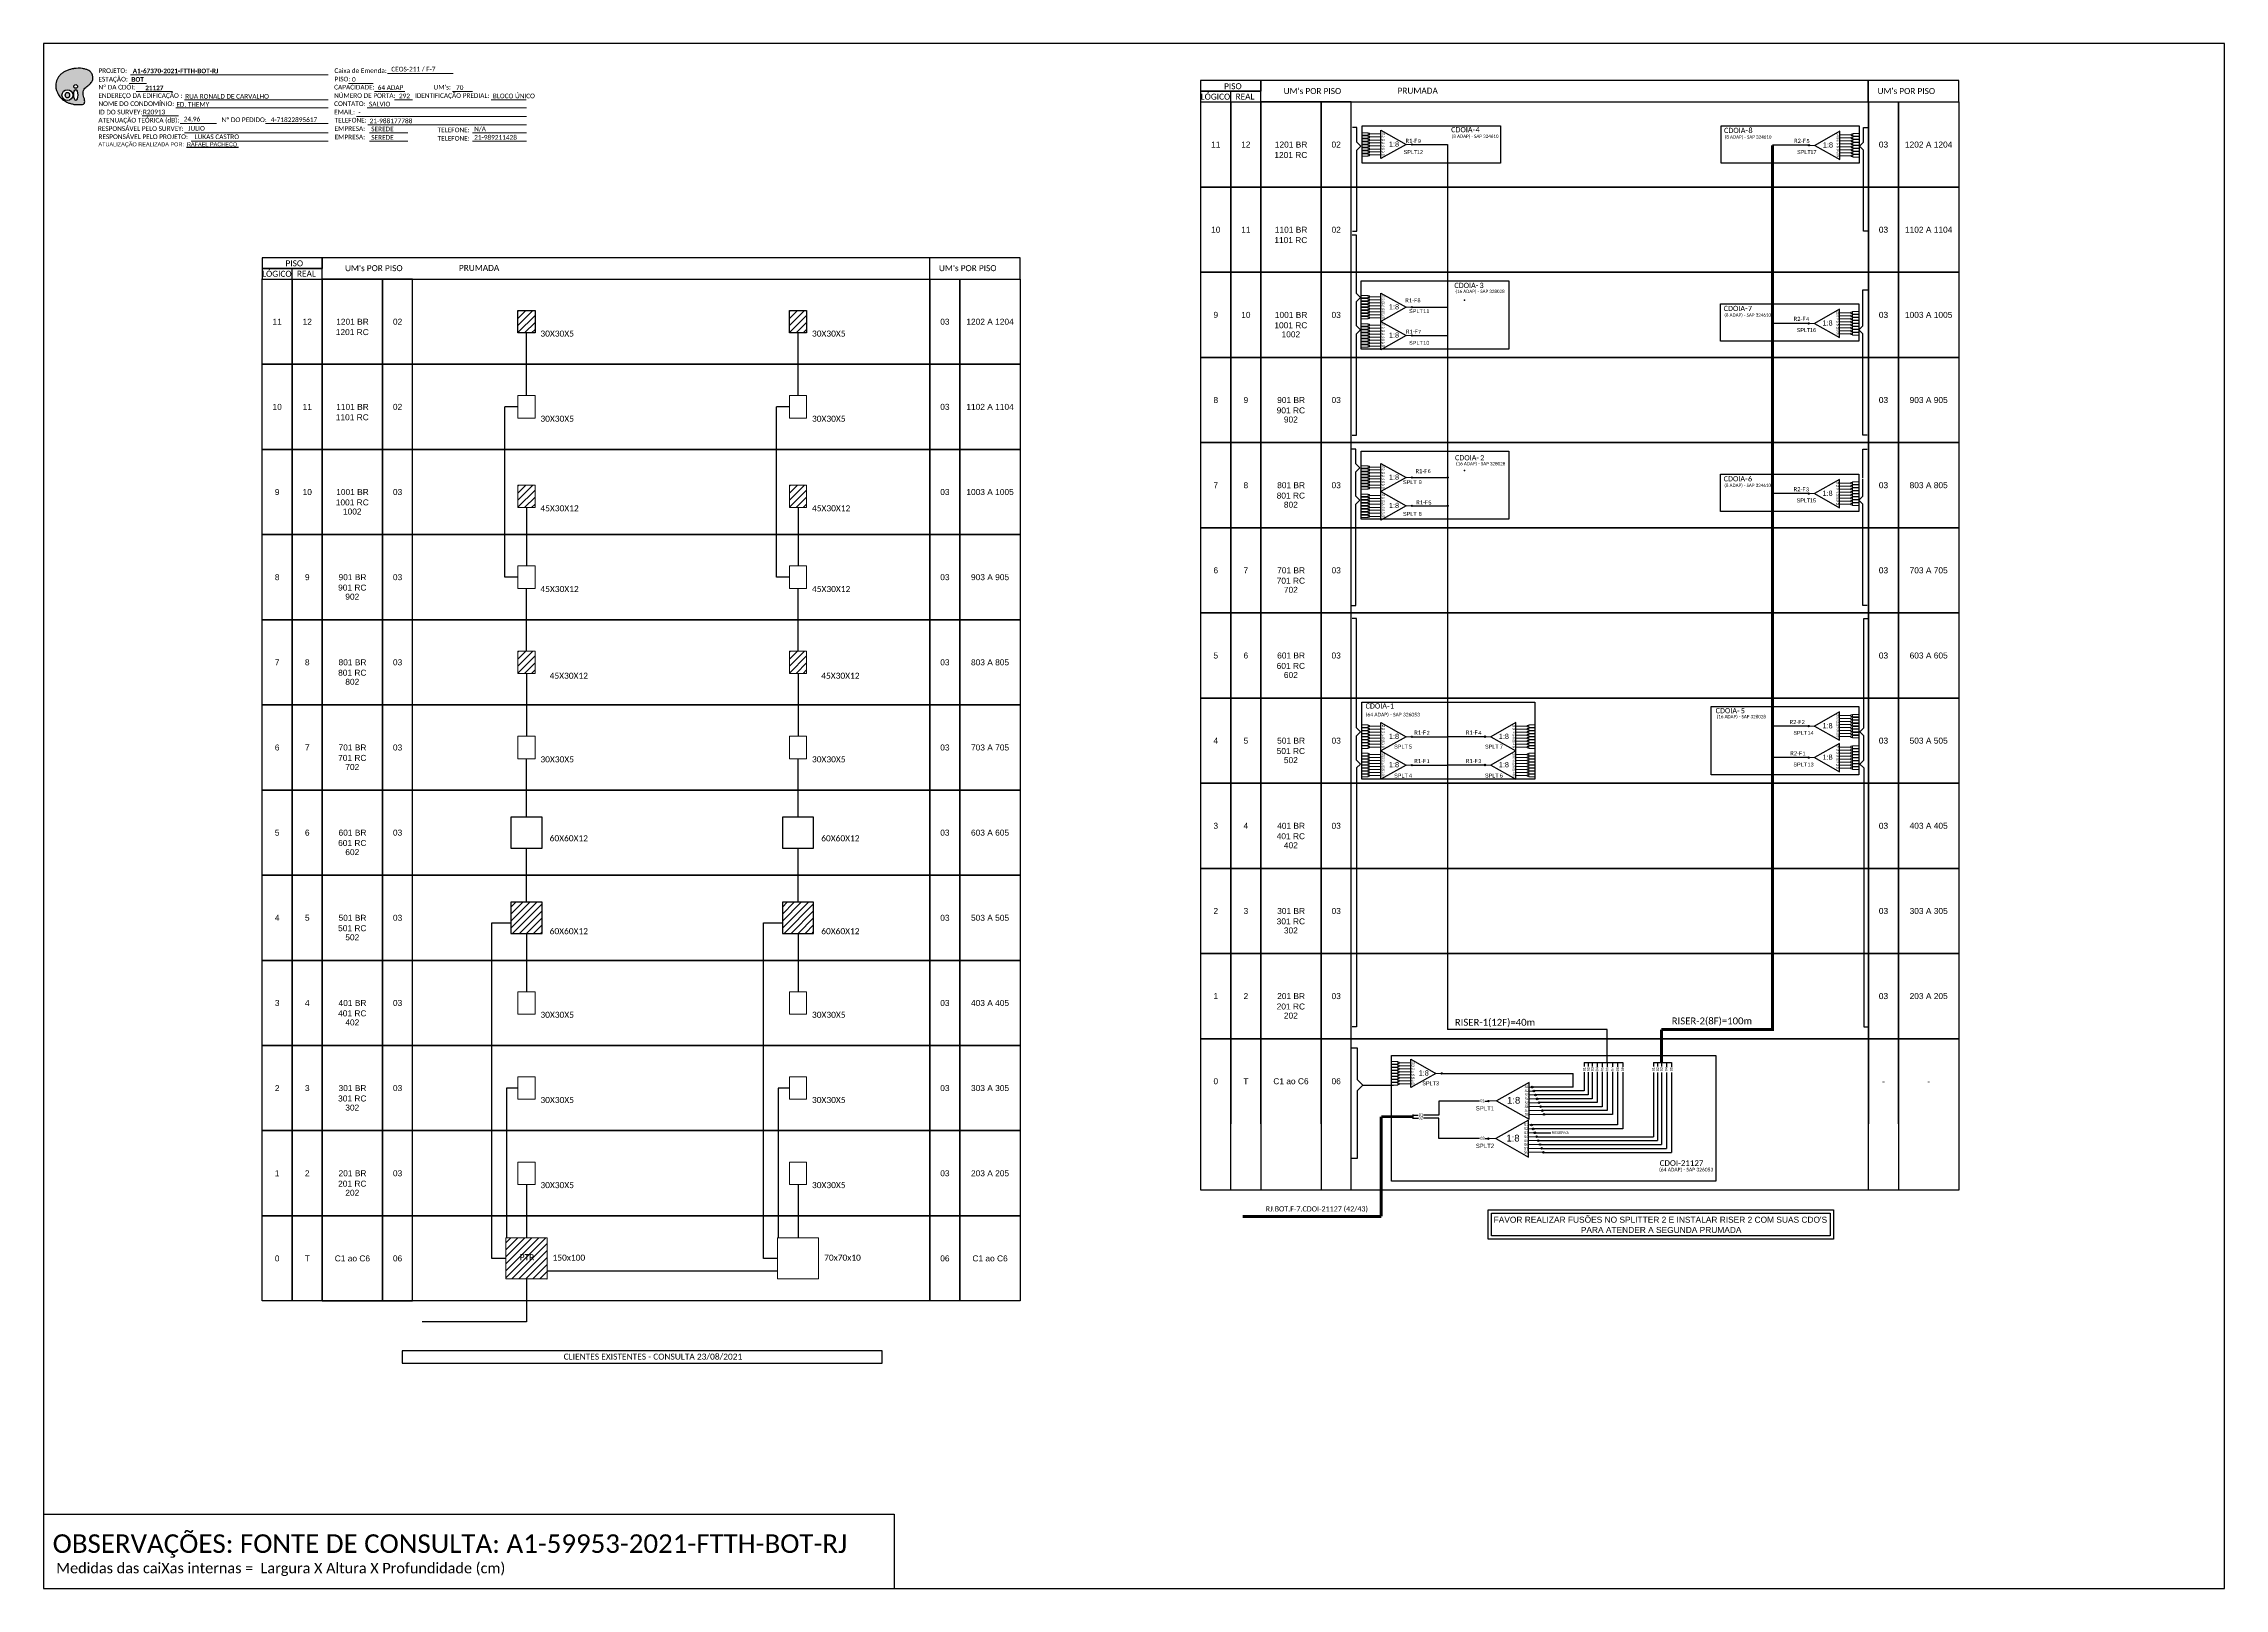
# Model space of a CAD drawing. Extents: x -89 to 1696, y 705 to 1299.
# Drawn here: x 857 to 1696, y 705 to 1299 of the extents above; entities that cross this region are included whole.
import ezdxf
from ezdxf.enums import TextEntityAlignment as Align

# ---------------------------------------------------------------- set-up
doc = ezdxf.new("R2010")
doc.units = 0
doc.styles.add('ARIAL', font='arial.ttf')
doc.styles.add('WMF-Calibri0', font='calibri.ttf')
doc.styles.add('WMF-Calibri1', font='calibrib.ttf')
pattern_1 = [(45, (-130.82, 39.2938), (-1.3470384, 1.3470384), [])]
pattern_2 = [(45, (-26.385, 39.2938), (-1.3470384, 1.3470384), [])]

# ---------------------------------------------------------------- blocks, each defined once
blk = doc.blocks.new('SPLT_1-8_SC-APC')
at = {"color": 1, "lineweight": 0}
blk.add_lwpolyline([(-17.04, -7.55), (-19.26, -7.55)], dxfattribs=at)
at = {"color": 1}
blk.add_lwpolyline([(-7.37, -2.1), (-17.04, -7.55), (-7.37, -13), (-7.37, -2.1)], dxfattribs=at)
at = {"color": 3, "lineweight": 0}
for points in [[(-2.99, -3.51), (-7.37, -3.51)], [(-7.37, -4.66), (-2.99, -4.66)], [(-7.37, -5.82), (-2.99, -5.82)], [(-7.37, -6.97), (-2.99, -6.97)], [(-7.37, -8.12), (-2.99, -8.12)], [(-2.41, -3.02), (-2.41, -4)], [(-2.41, -3.02), (0, -3.02)], [(-2.41, -4), (0, -4)], [(-2.41, -4.17), (-2.41, -5.16)], [(-2.41, -4.17), (0, -4.17)], [(-2.41, -5.16), (0, -5.16)], [(-2.41, -5.32), (-2.41, -6.31)], [(-2.41, -5.32), (0, -5.32)], [(-2.41, -6.31), (0, -6.31)], [(-2.41, -6.48), (-2.41, -7.46)], [(-2.41, -6.48), (0, -6.48)], [(-2.41, -7.46), (0, -7.46)], [(-2.41, -7.63), (-2.41, -8.62)], [(-2.41, -7.63), (0, -7.63)], [(-7.37, -9.28), (-2.99, -9.28)], [(-7.37, -10.43), (-2.99, -10.43)], [(-7.37, -11.58), (-2.99, -11.58)], [(-2.41, -8.62), (0, -8.62)], [(-2.41, -8.78), (-2.41, -9.77)], [(-2.41, -8.78), (0, -8.78)], [(-2.41, -9.77), (0, -9.77)], [(-2.41, -9.94), (-2.41, -10.92)], [(-2.41, -9.94), (0, -9.94)], [(-2.41, -10.92), (0, -10.92)], [(-2.41, -11.09), (-2.41, -12.08)], [(-2.41, -11.09), (0, -11.09)], [(-2.41, -12.08), (0, -12.08)]]:
    blk.add_lwpolyline(points, dxfattribs=at)
for points in [[(-2.99, -3.22), (-2.41, -3.22), (-2.41, -3.8), (-2.99, -3.8)], [(-2.99, -4.38), (-2.41, -4.38), (-2.41, -4.95), (-2.99, -4.95)], [(-2.99, -5.53), (-2.41, -5.53), (-2.41, -6.1), (-2.99, -6.1)], [(-2.99, -6.68), (-2.41, -6.68), (-2.41, -7.26), (-2.99, -7.26)], [(-2.99, -7.84), (-2.41, -7.84), (-2.41, -8.41), (-2.99, -8.41)], [(-2.99, -8.99), (-2.41, -8.99), (-2.41, -9.56), (-2.99, -9.56)], [(-2.99, -10.14), (-2.41, -10.14), (-2.41, -10.72), (-2.99, -10.72)], [(-2.99, -11.3), (-2.41, -11.3), (-2.41, -11.87), (-2.99, -11.87)]]:
    blk.add_lwpolyline(points, close=True, dxfattribs=at)
at = {"color": 1, "style": 'ARIAL'}
for s, height, p in [('1:8', 2, (-13.91, -8.4)), ('S1', 0.75, (-8.74, -3.78)), ('S2', 0.75, (-8.74, -4.97)), ('S3', 0.75, (-8.74, -6.18)), ('S4', 0.75, (-8.74, -7.36)), ('S5', 0.75, (-8.74, -8.57)), ('S6', 0.75, (-8.74, -9.69)), ('S7', 0.75, (-8.74, -10.78)), ('S8', 0.75, (-8.74, -11.9))]:
    blk.add_text(s, height=height, dxfattribs=at).set_placement(p)
blk = doc.blocks.new('OI')
h = blk.add_hatch(color=40)
edge = h.paths.add_edge_path()
edge.add_spline(control_points=[(4.35, -0.67), (3.92, -0.99), (3.26, -1.5), (2.81, -2.59), (2.9, -3.5), (3.06, -4.27), (3.31, -4.85), (3.37, -5.39), (3.4, -5.88), (3.2, -6.4), (2.54, -6.61), (1.65, -6.63), (0.55, -6.67), (-0.56, -6.42), (-1.61, -6.14), (-2.77, -5.61), (-3.92, -4.77), (-4.89, -3.7), (-5.34, -2.65), (-5.6, -1.94), (-5.85, -0.96), (-5.71, 0.47), (-5.1, 2.02), (-4.14, 3.02), (-3.3, 3.61), (-2.37, 4.16), (-1.36, 4.44), (-0.56, 4.7), (0.79, 4.85), (2.24, 4.97), (3.79, 4.57), (4.67, 4.21), (5.44, 3.65), (5.76, 2.99), (6.03, 2.21), (6.01, 1.46), (5.72, 0.64), (5.31, 0.08), (4.88, -0.38), (4.51, -0.55), (4.35, -0.67)], knot_values=[0, 0, 0, 0, 1.60434, 2.417191, 3.427595, 4.282808, 4.776746, 5.304182, 5.888771, 6.258406, 6.858137, 7.79129, 8.986195, 10.124242, 11.187857, 12.242908, 13.953784, 15.414161, 16.515391, 17.349188, 17.675853, 19.552021, 21.515531, 22.568638, 23.63245, 24.621084, 25.782718, 26.745347, 27.142653, 29.870543, 31.004649, 31.921532, 32.709589, 33.801391, 34.042471, 35.192333, 35.971461, 36.628871, 37.254359, 37.836911, 37.836911, 37.836911, 37.836911], degree=3, periodic=0)
h.paths.add_polyline_path([(1.13, -0.87, -1), (-0.04, -0.87, -1)], flags=16)
edge = h.paths.add_edge_path(flags=16)
edge.add_ellipse((0.56, -3.59), major_axis=(-0.02, 1.71), ratio=0.361305, start_angle=0, end_angle=360)
h.paths.add_polyline_path([(-0.36, -3.62, -1), (-3.8, -3.62, -1)], flags=16)
edge = h.paths.add_edge_path(flags=0)
edge.add_ellipse((-2.08, -3.62), major_axis=(0, 0.885), ratio=0.758294, start_angle=0, end_angle=360)
at = {"color": 40}
for centre, radius in [((-2.08, -3.62), 1.72), ((0.54, -0.87), 0.587)]:
    blk.add_circle(centre, radius, dxfattribs=at)
blk.add_ellipse((-2.08, -3.62), major_axis=(0, 0.885), ratio=0.758294, start_param=-3.141592653589792, end_param=3.141592653589792, dxfattribs=at)
blk.add_ellipse((0.56, -3.59), major_axis=(-0.02, 1.71), ratio=0.361305, dxfattribs=at)
at = {"color": 40, "start_tangent": (-0.800898, -0.598801), "end_tangent": (-0.800898, -0.598801)}
blk.add_spline([(4.35, -0.67), (3.2, -1.78), (2.9, -2.54), (2.92, -3.55), (3.12, -4.38), (3.28, -4.85), (3.37, -5.37), (3.35, -5.95), (3.2, -6.29), (2.66, -6.55), (1.73, -6.63), (0.54, -6.62), (-0.58, -6.41), (-1.6, -6.11), (-2.56, -5.67), (-3.95, -4.67), (-4.89, -3.56), (-5.37, -2.56), (-5.64, -1.78), (-5.72, -1.46), (-5.63, 0.42), (-4.84, 2.22), (-4.13, 2.99), (-3.27, 3.62), (-2.4, 4.09), (-1.3, 4.47), (-0.37, 4.72), (0.02, 4.77), (2.75, 4.8), (3.85, 4.53), (4.69, 4.16), (5.31, 3.68), (5.85, 2.73), (5.93, 2.5), (5.94, 1.35), (5.67, 0.62), (5.29, 0.08), (4.84, -0.36), (4.35, -0.67)], degree=3, dxfattribs=at)
blk = doc.blocks.new('CARIMBO')
at = {"color": 7, "lineweight": 0}
for points in [[(134.48, -16.3), (159.61, -16.3)], [(35.15, -20.06), (41.7, -20.06)], [(35.66, -16.79), (111.64, -16.79)], [(37.81, -23.14), (51.75, -23.14)], [(119.43, -20.02), (128.92, -20.02)], [(129.48, -23.14), (141.1, -23.14)], [(159.42, -23.14), (167.09, -23.14)], [(40.13, -32.55), (54.07, -32.55)], [(52.97, -29.48), (111.64, -29.48)], [(56.38, -26.37), (111.64, -26.37)], [(122.56, -32.72), (187.83, -32.72)], [(126.6, -29.48), (187.83, -29.48)], [(137.07, -26.37), (144.01, -26.37)], [(174.24, -26.37), (187.8, -26.37)], [(54.67, -35.52), (68.61, -35.52)], [(56.38, -39.07), (111.64, -39.07)], [(126.84, -35.96), (187.83, -35.96)], [(127.45, -39.07), (142.25, -39.07)], [(167.06, -39.07), (187.83, -39.07)], [(58.87, -42.31), (111.64, -42.31)], [(127.45, -42.31), (142.25, -42.31)], [(167.06, -42.31), (187.83, -42.31)]]:
    blk.add_lwpolyline(points, dxfattribs=at)
at = {"color": 7, "xscale": 1.213923925163967, "yscale": 1.213923925163967, "zscale": 1.213923925163967, "rotation": 0.1532896023949059}
blk.add_blockref('OI', (13.86, -20.16), dxfattribs=at)
at = {"color": 7, "lineweight": 0, "style": 'WMF-Calibri0'}
for s, height, p in [('PROJETO:', 1.793, (23.26, -16.04)), ('Caixa de Emenda:', 1.7927, (114.02, -16.04)), ('ESTAÇÃO:', 1.793, (23.26, -19.32)), ('ENDEREÇO DA EDIFICAÇÃO :', 1.7927, (23.26, -25.63)), ('Nº DA CDOI:', 1.7927, (23.26, -22.39)), ('CAPACIDADE:', 1.7927, (113.91, -22.39)), ('NÚMERO DE PORTA:', 1.7927, (113.91, -25.63)), ('PISO:', 1.793, (114.09, -19.28)), ('IDENTIFICAÇÃO PREDIAL:', 1.7927, (144.99, -25.63)), ("UM's:", 1.793, (152.15, -22.39)), ('ATENUAÇÃO TEÓRICA (dB):', 1.7927, (23.26, -35.09)), ('NOME DO CONDOMÍNIO:', 1.7927, (23.26, -28.74)), ('ID DO SURVEY:', 1.7927, (23.26, -31.97)), ('CONTATO:', 1.793, (113.91, -28.74)), ('EMAIL:', 1.793, (113.91, -31.97)), ('TELEFONE:', 1.793, (114.09, -35.09)), ('RESPONSÁVEL PELO SURVEY:', 1.7927, (23.02, -38.32)), ('RESPONSÁVEL PELO PROJETO:', 1.7927, (23.26, -41.44)), ('EMPRESA:', 1.793, (114.09, -38.32)), ('EMPRESA:', 1.793, (114.09, -41.56)), ('TELEFONE:', 1.793, (153.7, -38.83)), ('TELEFONE:', 1.793, (153.7, -42.06))]:
    blk.add_text(s, height=height, dxfattribs=at).set_placement(p)
at = {"color": 7, "lineweight": 0, "flags": 8}
for tag, p, style in [('PROJ', (36.46, -16.13), 'WMF-Calibri1'), ('CEOS-XX', (135.87, -15.46), 'WMF-Calibri0'), ('EST', (35.94, -19.41), 'WMF-Calibri1'), ('LOGRADOURO', (56.65, -25.91), 'WMF-Calibri0'), ('PISO_PTR', (120.78, -19.42), 'WMF-Calibri0'), ('CAPAC.', (130.66, -22.52), 'WMF-Calibri0'), ('N°', (138.85, -25.77), 'WMF-Calibri0'), ("UC'S", (160.78, -22.54), 'WMF-Calibri0'), ('N°PREDIO', (174.94, -25.77), 'WMF-Calibri0'), ('_ID_', (40.39, -31.94), 'WMF-Calibri0'), ('NOME_DO_COND.', (53.23, -29.02), 'WMF-Calibri0'), ('O_POTEN', (56.06, -34.68), 'WMF-Calibri0'), ('EMAIL', (123.26, -32.12), 'WMF-Calibri0'), ('NOME_DO_CONTATO', (127.3, -28.89), 'WMF-Calibri0'), ('RES_SURVEY', (57.78, -38.23), 'WMF-Calibri0'), ('RES_PROJ', (60.27, -41.47), 'WMF-Calibri0'), ('TELEFONE', (127.55, -35.36), 'WMF-Calibri0'), ('EMP_RESP_SURVEY', (128.16, -38.47), 'WMF-Calibri0'), ('EMP_RESP_PROJ', (128.16, -41.71), 'WMF-Calibri0'), ('CONT_RESP_SURVEY', (167.76, -38.47), 'WMF-Calibri0'), ('CONT_RESP_PROJ', (167.76, -41.71), 'WMF-Calibri0')]:
    blk.add_attdef(tag, p, '', height=1.79, dxfattribs=dict(at, style=style))
at = {"color": 7, "lineweight": 0, "style": 'WMF-Calibri1', "flags": 8}
blk.add_attdef("N° CDO'S", text='', height=1.79, dxfattribs=at).set_placement((44.78, -22.68), align=Align.CENTER)

msp = doc.modelspace()

# ---------------------------------------------------------------- hatches: boundary and pattern name
h = msp.add_hatch(color=0)
h.dxf.hatch_style = 1
edge = h.paths.add_edge_path()
edge.add_arc((1383.12, 1260.23), 0.256, 0, 360)
h = msp.add_hatch(color=3)
h.dxf.hatch_style = 1
edge = h.paths.add_edge_path()
edge.add_arc((1535.84, 1259.92), 0.256, 0, 360)
h = msp.add_hatch()
h.set_pattern_fill('ANSI31', color=256, scale=0.6)
h.set_pattern_definition(pattern_1)
h.paths.add_polyline_path([(1045.97, 1196.4), (1039.35, 1196.4), (1039.35, 1187.78), (1045.97, 1187.78)])
h = msp.add_hatch()
h.set_pattern_fill('ANSI31', color=1, scale=0.6)
h.set_pattern_definition(pattern_2)
h.paths.add_polyline_path([(1150.41, 1196.4), (1143.79, 1196.4), (1143.79, 1187.78), (1150.41, 1187.78)])
h = msp.add_hatch(color=0)
h.dxf.hatch_style = 1
edge = h.paths.add_edge_path()
edge.add_arc((1383.12, 1197.67), 0.256, 0, 360)
h = msp.add_hatch(color=3)
h.dxf.hatch_style = 1
edge = h.paths.add_edge_path()
edge.add_arc((1535.68, 1191.46), 0.256, 0, 360)
h = msp.add_hatch(color=256)
h.dxf.hatch_style = 1
edge = h.paths.add_edge_path()
edge.add_arc((1383.12, 1186.78), 0.256, 0, 360)
h = msp.add_hatch(color=256)
h.dxf.hatch_style = 1
edge = h.paths.add_edge_path()
edge.add_arc((1383.12, 1132.19), 0.256, 0, 360)
h = msp.add_hatch(color=0)
h.dxf.hatch_style = 1
edge = h.paths.add_edge_path()
edge.add_arc((1396.88, 1132.19), 0.256, 0, 360)
h = msp.add_hatch()
h.set_pattern_fill('ANSI31', color=256, scale=0.6)
h.set_pattern_definition([(45, (-130.82, -27.8837), (-1.3470384, 1.3470384), [])])
h.paths.add_polyline_path([(1045.97, 1129.22), (1039.35, 1129.22), (1039.35, 1120.6), (1045.97, 1120.6)])
h = msp.add_hatch()
h.set_pattern_fill('ANSI31', color=1, scale=0.6)
h.set_pattern_definition([(45, (-26.385, -27.8837), (-1.3470384, 1.3470384), [])])
h.paths.add_polyline_path([(1150.41, 1129.22), (1143.79, 1129.22), (1143.79, 1120.6), (1150.41, 1120.6)])
h = msp.add_hatch(color=3)
h.dxf.hatch_style = 1
edge = h.paths.add_edge_path()
edge.add_arc((1535.68, 1125.97), 0.256, 0, 360)
h = msp.add_hatch(color=256)
h.dxf.hatch_style = 1
edge = h.paths.add_edge_path()
edge.add_arc((1383.12, 1121.29), 0.256, 0, 360)
h = msp.add_hatch(color=0)
h.dxf.hatch_style = 1
edge = h.paths.add_edge_path()
edge.add_arc((1396.88, 1121.29), 0.256, 0, 360)
h = msp.add_hatch()
h.set_pattern_fill('ANSI31', color=256, scale=0.6)
h.set_pattern_definition([(45, (-130.82, -91.6812), (-1.3470384, 1.3470384), [])])
h.paths.add_polyline_path([(1045.97, 1065.43), (1039.35, 1065.43), (1039.35, 1056.81), (1045.97, 1056.81)])
h = msp.add_hatch()
h.set_pattern_fill('ANSI31', color=1, scale=0.6)
h.set_pattern_definition([(45, (-26.385, -91.6812), (-1.3470384, 1.3470384), [])])
h.paths.add_polyline_path([(1150.41, 1065.43), (1143.79, 1065.43), (1143.79, 1056.81), (1150.41, 1056.81)])
h = msp.add_hatch(color=256)
h.dxf.hatch_style = 1
edge = h.paths.add_edge_path()
edge.add_arc((1383.12, 1032.51), 0.256, 0, 360)
h = msp.add_hatch(color=256)
h.dxf.hatch_style = 1
edge = h.paths.add_edge_path()
edge.add_arc((1411.21, 1032.51), 0.282, 0, 360)
h = msp.add_hatch(color=3)
h.dxf.hatch_style = 1
edge = h.paths.add_edge_path()
edge.add_arc((1535.68, 1036.59), 0.256, 0, 360)
h = msp.add_hatch(color=3)
h.dxf.hatch_style = 1
edge = h.paths.add_edge_path()
edge.add_arc((1535.68, 1024.49), 0.256, 0, 360)
h = msp.add_hatch(color=256)
h.dxf.hatch_style = 1
edge = h.paths.add_edge_path()
edge.add_arc((1383.12, 1021.61), 0.256, 0, 360)
h = msp.add_hatch(color=256)
h.dxf.hatch_style = 1
edge = h.paths.add_edge_path()
edge.add_arc((1411.21, 1021.61), 0.282, 0, 360)
h = msp.add_hatch()
h.set_pattern_fill('ANSI31', color=256, scale=0.6)
h.set_pattern_definition(pattern_1)
h.paths.add_polyline_path([(1036.66, 968.88), (1036.66, 956.88), (1048.66, 956.88), (1048.66, 968.88)])
h = msp.add_hatch()
h.set_pattern_fill('ANSI31', color=1, scale=0.6)
h.set_pattern_definition(pattern_2)
h.paths.add_polyline_path([(1141.1, 956.88), (1153.1, 956.88), (1153.1, 968.88), (1141.1, 968.88)])
h = msp.add_hatch(color=256)
h.dxf.hatch_style = 1
edge = h.paths.add_edge_path()
edge.add_arc((1394.57, 903.05), 0.256, 0, 360)
h = msp.add_hatch(color=0)
h.dxf.hatch_style = 1
edge = h.paths.add_edge_path()
edge.add_arc((1429.39, 897.76), 0.314, 0, 360)
h = msp.add_hatch(color=256)
h.dxf.hatch_style = 1
edge = h.paths.add_edge_path()
edge.add_arc((1412.54, 892.39), 0.282, 0, 360)
h = msp.add_hatch(color=0)
h.dxf.hatch_style = 1
edge = h.paths.add_edge_path()
edge.add_arc((1430.04, 896.26), 0.314, 0, 360)
h = msp.add_hatch(color=0)
h.dxf.hatch_style = 1
edge = h.paths.add_edge_path()
edge.add_arc((1430.69, 894.76), 0.314, 0, 360)
h = msp.add_hatch(color=0)
h.dxf.hatch_style = 1
edge = h.paths.add_edge_path()
edge.add_arc((1431.34, 893.26), 0.314, 0, 360)
h = msp.add_hatch(color=0)
h.dxf.hatch_style = 1
edge = h.paths.add_edge_path()
edge.add_arc((1431.99, 891.77), 0.314, 0, 360)
h = msp.add_hatch(color=0)
h.dxf.hatch_style = 1
edge = h.paths.add_edge_path()
edge.add_arc((1432.64, 890.27), 0.314, 0, 360)
h = msp.add_hatch(color=0)
h.dxf.hatch_style = 1
edge = h.paths.add_edge_path()
edge.add_arc((1433.29, 888.77), 0.314, 0, 360)
h = msp.add_hatch(color=0)
h.dxf.hatch_style = 1
edge = h.paths.add_edge_path()
edge.add_arc((1429.14, 883.21), 0.314, 0, 360)
h = msp.add_hatch(color=0)
h.dxf.hatch_style = 1
edge = h.paths.add_edge_path()
edge.add_arc((1429.79, 881.71), 0.314, 0, 360)
h = msp.add_hatch(color=0)
h.dxf.hatch_style = 1
edge = h.paths.add_edge_path()
edge.add_arc((1430.44, 880.21), 0.314, 0, 360)
h = msp.add_hatch(color=0)
h.dxf.hatch_style = 1
edge = h.paths.add_edge_path()
edge.add_arc((1433.94, 887.27), 0.314, 0, 360)
h = msp.add_hatch(color=0)
h.dxf.hatch_style = 1
edge = h.paths.add_edge_path()
edge.add_arc((1412.54, 877.96), 0.282, 0, 360)
h = msp.add_hatch(color=3)
h.dxf.hatch_style = 1
edge = h.paths.add_edge_path()
edge.add_arc((1431.09, 878.71), 0.314, 0, 360)
h = msp.add_hatch(color=3)
h.dxf.hatch_style = 1
edge = h.paths.add_edge_path()
edge.add_arc((1431.74, 877.21), 0.314, 0, 360)
h = msp.add_hatch(color=3)
h.dxf.hatch_style = 1
edge = h.paths.add_edge_path()
edge.add_arc((1432.39, 875.71), 0.314, 0, 360)
h = msp.add_hatch(color=3)
h.dxf.hatch_style = 1
edge = h.paths.add_edge_path()
edge.add_arc((1433.04, 874.22), 0.314, 0, 360)
h = msp.add_hatch(color=3)
h.dxf.hatch_style = 1
edge = h.paths.add_edge_path()
edge.add_arc((1433.69, 872.72), 0.314, 0, 360)
h = msp.add_hatch()
h.set_pattern_fill('ANSI31', color=5, scale=0.6)
h.set_pattern_definition([(45, (514.2752, 3472.2198), (-1.3470384, 1.3470384), [])])
h.paths.add_polyline_path([(1050.57, 839.81), (1034.76, 839.81), (1034.76, 824.01), (1050.57, 824.01)])
h.paths.add_polyline_path([(1039.49, 830.64), (1046.3, 830.64), (1046.3, 834.11), (1039.49, 834.11)], flags=24)

# ---------------------------------------------------------------- linework, layer by layer
at = {"color": 0}
for p, q in [((1396.88, 1053.78), (1396.88, 919.91)), ((1458.23, 919.91), (1396.88, 919.91)), ((1458.23, 907.22), (1458.23, 919.91))]:
    msp.add_line(p, q, dxfattribs=at)
at = {"ltscale": 0.5}
for p, q in [((1029.37, 831.91), (1029.37, 960.88)), ((1029.37, 960.88), (1036.66, 960.88))]:
    msp.add_line(p, q, dxfattribs=at)
at = {"color": 3, "ltscale": 0.5}
for p, q in [((1133.8, 831.91), (1133.8, 960.88)), ((1133.8, 960.88), (1141.1, 960.88)), ((1139.2, 831.91), (1133.8, 831.91))]:
    msp.add_line(p, q, dxfattribs=at)
for p, q in [((1301.94, 916.4), (1313.51, 916.4)), ((1301.94, 858.12), (1301.94, 916.4)), ((1313.51, 916.4), (1325.08, 916.4)), ((1313.51, 858.12), (1313.51, 916.4)), ((1313.51, 916.4), (1313.51, 883.65)), ((1325.08, 916.4), (1558.7, 916.4)), ((1325.08, 883.65), (1325.08, 916.4)), ((1348.23, 916.4), (1325.08, 916.4)), ((1325.08, 916.4), (1325.08, 858.12)), ((1325.08, 916.4), (1325.08, 883.65)), ((1359.8, 916.4), (1348.23, 916.4)), ((1348.23, 916.4), (1348.23, 858.12)), ((1348.23, 883.65), (1348.23, 916.4)), ((1359.8, 858.12), (1359.8, 916.4)), ((1558.7, 916.4), (1558.7, 883.65)), ((1558.7, 916.4), (1570.27, 916.4)), ((1558.7, 858.12), (1558.7, 916.4)), ((1570.27, 916.4), (1570.27, 858.12)), ((1570.27, 916.4), (1593.42, 916.4)), ((1570.27, 883.65), (1570.27, 916.4)), ((1593.42, 916.4), (1593.42, 858.12)), ((1307.53, 858.12), (1301.94, 858.12)), ((1319.1, 858.12), (1307.53, 858.12)), ((1552.72, 858.12), (1319.1, 858.12)), ((1564.29, 858.12), (1552.72, 858.12)), ((1593.42, 858.12), (1564.29, 858.12))]:
    msp.add_line(p, q)
at = {"color": 5}
for p, q in [((1375.29, 909.95), (1500, 909.95)), ((1375.29, 861.57), (1375.29, 909.95)), ((1500, 909.95), (1500, 861.57)), ((1500, 861.57), (1375.29, 861.57))]:
    msp.add_line(p, q, dxfattribs=at)
at = {"color": 3}
msp.add_line((1383.44, 886.98), (1385.49, 886.98), dxfattribs=at)
at = {"color": 2}
for p, q in [((1393.56, 885.88), (1387.61, 885.88)), ((1393.56, 877.96), (1393.56, 885.88)), ((1409.15, 877.96), (1393.56, 877.96))]:
    msp.add_line(p, q, dxfattribs=at)
at = {"color": 0, "ltscale": 0.5}
msp.add_line((1034.76, 831.91), (1029.37, 831.91), dxfattribs=at)
for points in [[(857, 705.02), (1695.56, 705.02), (1695.56, 1299.02), (857, 1299.02), (857, 705.02)], [(1325.05, 1276.58), (1593.42, 1276.58), (1593.42, 1284.8), (1325.05, 1284.8), (1325.05, 1284.8), (1325.05, 1280.69)], [(1558.63, 1276.58), (1558.63, 1284.8)], [(1558.66, 1276.58), (1558.66, 1284.8)], [(1313.48, 1276.58), (1313.48, 1280.69)], [(964.13, 1208.46), (1232.5, 1208.46), (1232.5, 1216.69), (964.13, 1216.69), (964.13, 1216.69), (964.13, 1212.57)], [(1197.75, 1208.46), (1197.75, 1216.69)], [(952.56, 1208.46), (952.56, 1212.57)], [(1383.12, 1186.78), (1396.88, 1186.78)], [(1371.23, 1137.63), (1380.9, 1132.19), (1371.23, 1126.74), (1371.23, 1137.63)], [(1383.12, 1132.19), (1396.88, 1132.19)], [(1371.23, 1126.74), (1380.9, 1121.29), (1371.23, 1115.84), (1371.23, 1126.74)], [(1383.12, 1121.29), (1396.88, 1121.29)], [(1371.23, 1037.96), (1380.9, 1032.51), (1371.23, 1027.06), (1371.23, 1037.96)], [(1383.12, 1032.51), (1396.88, 1032.51)], [(1423.1, 1037.96), (1413.44, 1032.51), (1423.1, 1027.06), (1423.1, 1037.96)], [(1371.23, 1027.06), (1380.9, 1021.61), (1371.23, 1016.16), (1371.23, 1027.06)], [(1423.1, 1027.06), (1413.44, 1021.61), (1423.1, 1016.16), (1423.1, 1027.06)], [(1383.12, 1021.61), (1396.88, 1021.61)], [(1382.68, 908.5), (1392.34, 903.05), (1382.68, 897.61), (1382.68, 908.5)], [(1428.25, 899.6), (1415.69, 892.51), (1428.25, 885.43), (1428.25, 899.6)], [(1383.44, 887.29), (1383.44, 885.57)]]:
    msp.add_lwpolyline(points)
for points in [[(1301.9, 1280.69), (1325.05, 1280.69), (1325.05, 1284.8), (1301.9, 1284.8)], [(1301.9, 1276.58), (1325.05, 1276.58), (1325.05, 1280.69), (1301.9, 1280.69)], [(1301.94, 1276.58), (1313.51, 1276.58), (1313.51, 1243.83), (1301.94, 1243.83)], [(1313.51, 1276.58), (1325.08, 1276.58), (1325.08, 1243.83), (1313.51, 1243.83)], [(1325.08, 1276.58), (1558.7, 1276.58), (1558.7, 1243.83), (1325.08, 1243.83)], [(1348.23, 1276.58), (1325.08, 1276.58), (1325.08, 1243.83), (1348.23, 1243.83)], [(1359.8, 1276.58), (1348.23, 1276.58), (1348.23, 1243.83), (1359.8, 1243.83)], [(1558.7, 1276.58), (1570.27, 1276.58), (1570.27, 1243.83), (1558.7, 1243.83)], [(1570.27, 1276.58), (1593.42, 1276.58), (1593.42, 1243.83), (1570.27, 1243.83)], [(1301.94, 1243.83), (1313.51, 1243.83), (1313.51, 1211.09), (1301.94, 1211.09)], [(1313.51, 1243.83), (1325.08, 1243.83), (1325.08, 1211.09), (1313.51, 1211.09)], [(1325.08, 1243.83), (1558.7, 1243.83), (1558.7, 1211.09), (1325.08, 1211.09)], [(1348.23, 1243.83), (1325.08, 1243.83), (1325.08, 1211.09), (1348.23, 1211.09)], [(1359.8, 1243.83), (1348.23, 1243.83), (1348.23, 1211.09), (1359.8, 1211.09)], [(1558.7, 1243.83), (1570.27, 1243.83), (1570.27, 1211.09), (1558.7, 1211.09)], [(1570.27, 1243.83), (1593.42, 1243.83), (1593.42, 1211.09), (1570.27, 1211.09)], [(940.99, 1212.57), (964.13, 1212.57), (964.13, 1216.69), (940.99, 1216.69)], [(940.99, 1208.46), (964.13, 1208.46), (964.13, 1212.57), (940.99, 1212.57)], [(941.02, 1208.46), (952.59, 1208.46), (952.59, 1175.72), (941.02, 1175.72)], [(952.59, 1208.46), (964.17, 1208.46), (964.17, 1175.72), (952.59, 1175.72)], [(964.17, 1208.46), (1197.78, 1208.46), (1197.78, 1175.72), (964.17, 1175.72)], [(987.31, 1208.46), (964.17, 1208.46), (964.17, 1175.72), (987.31, 1175.72)], [(998.88, 1208.46), (987.31, 1208.46), (987.31, 1175.72), (998.88, 1175.72)], [(1197.78, 1208.46), (1209.35, 1208.46), (1209.35, 1175.72), (1197.78, 1175.72)], [(1209.35, 1208.46), (1232.5, 1208.46), (1232.5, 1175.72), (1209.35, 1175.72)], [(1301.94, 1211.09), (1313.51, 1211.09), (1313.51, 1178.35), (1301.94, 1178.35)], [(1313.51, 1211.09), (1325.08, 1211.09), (1325.08, 1178.35), (1313.51, 1178.35)], [(1325.08, 1211.09), (1558.7, 1211.09), (1558.7, 1178.35), (1325.08, 1178.35)], [(1348.23, 1211.09), (1325.08, 1211.09), (1325.08, 1178.35), (1348.23, 1178.35)], [(1359.8, 1211.09), (1348.23, 1211.09), (1348.23, 1178.35), (1359.8, 1178.35)], [(1558.7, 1211.09), (1570.27, 1211.09), (1570.27, 1178.35), (1558.7, 1178.35)], [(1570.27, 1211.09), (1593.42, 1211.09), (1593.42, 1178.35), (1570.27, 1178.35)], [(1039.35, 1196.4), (1045.97, 1196.4), (1045.97, 1187.78), (1039.35, 1187.78)], [(941.02, 1175.72), (952.59, 1175.72), (952.59, 1142.97), (941.02, 1142.97)], [(952.59, 1175.72), (964.17, 1175.72), (964.17, 1142.97), (952.59, 1142.97)], [(964.17, 1175.72), (1197.78, 1175.72), (1197.78, 1142.97), (964.17, 1142.97)], [(987.31, 1175.72), (964.17, 1175.72), (964.17, 1142.97), (987.31, 1142.97)], [(998.88, 1175.72), (987.31, 1175.72), (987.31, 1142.97), (998.88, 1142.97)], [(1197.78, 1175.72), (1209.35, 1175.72), (1209.35, 1142.97), (1197.78, 1142.97)], [(1209.35, 1175.72), (1232.5, 1175.72), (1232.5, 1142.97), (1209.35, 1142.97)], [(1301.94, 1178.35), (1313.51, 1178.35), (1313.51, 1145.6), (1301.94, 1145.6)], [(1313.51, 1178.35), (1325.08, 1178.35), (1325.08, 1145.6), (1313.51, 1145.6)], [(1325.08, 1178.35), (1558.7, 1178.35), (1558.7, 1145.6), (1325.08, 1145.6)], [(1348.23, 1178.35), (1325.08, 1178.35), (1325.08, 1145.6), (1348.23, 1145.6)], [(1359.8, 1178.35), (1348.23, 1178.35), (1348.23, 1145.6), (1359.8, 1145.6)], [(1558.7, 1178.35), (1570.27, 1178.35), (1570.27, 1145.6), (1558.7, 1145.6)], [(1570.27, 1178.35), (1593.42, 1178.35), (1593.42, 1145.6), (1570.27, 1145.6)], [(941.02, 1142.97), (952.59, 1142.97), (952.59, 1110.23), (941.02, 1110.23)], [(952.59, 1142.97), (964.17, 1142.97), (964.17, 1110.23), (952.59, 1110.23)], [(964.17, 1142.97), (1197.78, 1142.97), (1197.78, 1110.23), (964.17, 1110.23)], [(987.31, 1142.97), (964.17, 1142.97), (964.17, 1110.23), (987.31, 1110.23)], [(998.88, 1142.97), (987.31, 1142.97), (987.31, 1110.23), (998.88, 1110.23)], [(1197.78, 1142.97), (1209.35, 1142.97), (1209.35, 1110.23), (1197.78, 1110.23)], [(1209.35, 1142.97), (1232.5, 1142.97), (1232.5, 1110.23), (1209.35, 1110.23)], [(1301.94, 1145.6), (1313.51, 1145.6), (1313.51, 1112.86), (1301.94, 1112.86)], [(1313.51, 1145.6), (1325.08, 1145.6), (1325.08, 1112.86), (1313.51, 1112.86)], [(1325.08, 1145.6), (1558.7, 1145.6), (1558.7, 1112.86), (1325.08, 1112.86)], [(1348.23, 1145.6), (1325.08, 1145.6), (1325.08, 1112.86), (1348.23, 1112.86)], [(1359.8, 1145.6), (1348.23, 1145.6), (1348.23, 1112.86), (1359.8, 1112.86)], [(1558.7, 1145.6), (1570.27, 1145.6), (1570.27, 1112.86), (1558.7, 1112.86)], [(1570.27, 1145.6), (1593.42, 1145.6), (1593.42, 1112.86), (1570.27, 1112.86)], [(941.02, 1110.23), (952.59, 1110.23), (952.59, 1077.49), (941.02, 1077.49)], [(952.59, 1110.23), (964.17, 1110.23), (964.17, 1077.49), (952.59, 1077.49)], [(964.17, 1110.23), (1197.78, 1110.23), (1197.78, 1077.49), (964.17, 1077.49)], [(987.31, 1110.23), (964.17, 1110.23), (964.17, 1077.49), (987.31, 1077.49)], [(998.88, 1110.23), (987.31, 1110.23), (987.31, 1077.49), (998.88, 1077.49)], [(1197.78, 1110.23), (1209.35, 1110.23), (1209.35, 1077.49), (1197.78, 1077.49)], [(1209.35, 1110.23), (1232.5, 1110.23), (1232.5, 1077.49), (1209.35, 1077.49)], [(1301.94, 1112.86), (1313.51, 1112.86), (1313.51, 1080.12), (1301.94, 1080.12)], [(1313.51, 1112.86), (1325.08, 1112.86), (1325.08, 1080.12), (1313.51, 1080.12)], [(1325.08, 1112.86), (1558.7, 1112.86), (1558.7, 1080.12), (1325.08, 1080.12)], [(1348.23, 1112.86), (1325.08, 1112.86), (1325.08, 1080.12), (1348.23, 1080.12)], [(1359.8, 1112.86), (1348.23, 1112.86), (1348.23, 1080.12), (1359.8, 1080.12)], [(1558.7, 1112.86), (1570.27, 1112.86), (1570.27, 1080.12), (1558.7, 1080.12)], [(1570.27, 1112.86), (1593.42, 1112.86), (1593.42, 1080.12), (1570.27, 1080.12)], [(941.02, 1077.49), (952.59, 1077.49), (952.59, 1044.74), (941.02, 1044.74)], [(952.59, 1077.49), (964.17, 1077.49), (964.17, 1044.74), (952.59, 1044.74)], [(964.17, 1077.49), (1197.78, 1077.49), (1197.78, 1044.74), (964.17, 1044.74)], [(987.31, 1077.49), (964.17, 1077.49), (964.17, 1044.74), (987.31, 1044.74)], [(998.88, 1077.49), (987.31, 1077.49), (987.31, 1044.74), (998.88, 1044.74)], [(1197.78, 1077.49), (1209.35, 1077.49), (1209.35, 1044.74), (1197.78, 1044.74)], [(1209.35, 1077.49), (1232.5, 1077.49), (1232.5, 1044.74), (1209.35, 1044.74)], [(1301.94, 1080.12), (1313.51, 1080.12), (1313.51, 1047.37), (1301.94, 1047.37)], [(1313.51, 1080.12), (1325.08, 1080.12), (1325.08, 1047.37), (1313.51, 1047.37)], [(1325.08, 1080.12), (1558.7, 1080.12), (1558.7, 1047.37), (1325.08, 1047.37)], [(1348.23, 1080.12), (1325.08, 1080.12), (1325.08, 1047.37), (1348.23, 1047.37)], [(1359.8, 1080.12), (1348.23, 1080.12), (1348.23, 1047.37), (1359.8, 1047.37)], [(1558.7, 1080.12), (1570.27, 1080.12), (1570.27, 1047.37), (1558.7, 1047.37)], [(1570.27, 1080.12), (1593.42, 1080.12), (1593.42, 1047.37), (1570.27, 1047.37)], [(941.02, 1044.74), (952.59, 1044.74), (952.59, 1012), (941.02, 1012)], [(952.59, 1044.74), (964.17, 1044.74), (964.17, 1012), (952.59, 1012)], [(964.17, 1044.74), (1197.78, 1044.74), (1197.78, 1012), (964.17, 1012)], [(987.31, 1044.74), (964.17, 1044.74), (964.17, 1012), (987.31, 1012)], [(998.88, 1044.74), (987.31, 1044.74), (987.31, 1012), (998.88, 1012)], [(1197.78, 1044.74), (1209.35, 1044.74), (1209.35, 1012), (1197.78, 1012)], [(1209.35, 1044.74), (1232.5, 1044.74), (1232.5, 1012), (1209.35, 1012)], [(1301.94, 1047.37), (1313.51, 1047.37), (1313.51, 1014.63), (1301.94, 1014.63)], [(1313.51, 1047.37), (1325.08, 1047.37), (1325.08, 1014.63), (1313.51, 1014.63)], [(1325.08, 1047.37), (1558.7, 1047.37), (1558.7, 1014.63), (1325.08, 1014.63)], [(1348.23, 1047.37), (1325.08, 1047.37), (1325.08, 1014.63), (1348.23, 1014.63)], [(1359.8, 1047.37), (1348.23, 1047.37), (1348.23, 1014.63), (1359.8, 1014.63)], [(1558.7, 1047.37), (1570.27, 1047.37), (1570.27, 1014.63), (1558.7, 1014.63)], [(1570.27, 1047.37), (1593.42, 1047.37), (1593.42, 1014.63), (1570.27, 1014.63)], [(941.02, 1012), (952.59, 1012), (952.59, 979.26), (941.02, 979.26)], [(952.59, 1012), (964.17, 1012), (964.17, 979.26), (952.59, 979.26)], [(964.17, 1012), (1197.78, 1012), (1197.78, 979.26), (964.17, 979.26)], [(987.31, 1012), (964.17, 1012), (964.17, 979.26), (987.31, 979.26)], [(998.88, 1012), (987.31, 1012), (987.31, 979.26), (998.88, 979.26)], [(1197.78, 1012), (1209.35, 1012), (1209.35, 979.26), (1197.78, 979.26)], [(1209.35, 1012), (1232.5, 1012), (1232.5, 979.26), (1209.35, 979.26)], [(1301.94, 1014.63), (1313.51, 1014.63), (1313.51, 981.88), (1301.94, 981.88)], [(1313.51, 1014.63), (1325.08, 1014.63), (1325.08, 981.88), (1313.51, 981.88)], [(1325.08, 1014.63), (1558.7, 1014.63), (1558.7, 981.88), (1325.08, 981.88)], [(1348.23, 1014.63), (1325.08, 1014.63), (1325.08, 981.88), (1348.23, 981.88)], [(1359.8, 1014.63), (1348.23, 1014.63), (1348.23, 981.88), (1359.8, 981.88)], [(1558.7, 1014.63), (1570.27, 1014.63), (1570.27, 981.88), (1558.7, 981.88)], [(1570.27, 1014.63), (1593.42, 1014.63), (1593.42, 981.88), (1570.27, 981.88)], [(1036.66, 989.63), (1048.66, 989.63), (1048.66, 1001.63), (1036.66, 1001.63)], [(1301.94, 981.88), (1313.51, 981.88), (1313.51, 949.14), (1301.94, 949.14)], [(1313.51, 981.88), (1325.08, 981.88), (1325.08, 949.14), (1313.51, 949.14)], [(1325.08, 981.88), (1558.7, 981.88), (1558.7, 949.14), (1325.08, 949.14)], [(1348.23, 981.88), (1325.08, 981.88), (1325.08, 949.14), (1348.23, 949.14)], [(1359.8, 981.88), (1348.23, 981.88), (1348.23, 949.14), (1359.8, 949.14)], [(1558.7, 981.88), (1570.27, 981.88), (1570.27, 949.14), (1558.7, 949.14)], [(1570.27, 981.88), (1593.42, 981.88), (1593.42, 949.14), (1570.27, 949.14)], [(941.02, 979.26), (952.59, 979.26), (952.59, 946.51), (941.02, 946.51)], [(952.59, 979.26), (964.17, 979.26), (964.17, 946.51), (952.59, 946.51)], [(964.17, 979.26), (1197.78, 979.26), (1197.78, 946.51), (964.17, 946.51)], [(987.31, 979.26), (964.17, 979.26), (964.17, 946.51), (987.31, 946.51)], [(998.88, 979.26), (987.31, 979.26), (987.31, 946.51), (998.88, 946.51)], [(1197.78, 979.26), (1209.35, 979.26), (1209.35, 946.51), (1197.78, 946.51)], [(1209.35, 979.26), (1232.5, 979.26), (1232.5, 946.51), (1209.35, 946.51)], [(1036.66, 956.88), (1048.66, 956.88), (1048.66, 968.88), (1036.66, 968.88)], [(1301.94, 949.14), (1313.51, 949.14), (1313.51, 916.4), (1301.94, 916.4)], [(1313.51, 949.14), (1325.08, 949.14), (1325.08, 916.4), (1313.51, 916.4)], [(1325.08, 949.14), (1558.7, 949.14), (1558.7, 916.4), (1325.08, 916.4)], [(1348.23, 949.14), (1325.08, 949.14), (1325.08, 916.4), (1348.23, 916.4)], [(1359.8, 949.14), (1348.23, 949.14), (1348.23, 916.4), (1359.8, 916.4)], [(1558.7, 949.14), (1570.27, 949.14), (1570.27, 916.4), (1558.7, 916.4)], [(1570.27, 949.14), (1593.42, 949.14), (1593.42, 916.4), (1570.27, 916.4)], [(941.02, 946.51), (952.59, 946.51), (952.59, 913.77), (941.02, 913.77)], [(952.59, 946.51), (964.17, 946.51), (964.17, 913.77), (952.59, 913.77)], [(964.17, 946.51), (1197.78, 946.51), (1197.78, 913.77), (964.17, 913.77)], [(987.31, 946.51), (964.17, 946.51), (964.17, 913.77), (987.31, 913.77)], [(998.88, 946.51), (987.31, 946.51), (987.31, 913.77), (998.88, 913.77)], [(1197.78, 946.51), (1209.35, 946.51), (1209.35, 913.77), (1197.78, 913.77)], [(1209.35, 946.51), (1232.5, 946.51), (1232.5, 913.77), (1209.35, 913.77)], [(941.02, 913.77), (952.59, 913.77), (952.59, 881.03), (941.02, 881.03)], [(952.59, 913.77), (964.17, 913.77), (964.17, 881.03), (952.59, 881.03)], [(964.17, 913.77), (1197.78, 913.77), (1197.78, 881.03), (964.17, 881.03)], [(987.31, 913.77), (964.17, 913.77), (964.17, 881.03), (987.31, 881.03)], [(998.88, 913.77), (987.31, 913.77), (987.31, 881.03), (998.88, 881.03)], [(1197.78, 913.77), (1209.35, 913.77), (1209.35, 881.03), (1197.78, 881.03)], [(1209.35, 913.77), (1232.5, 913.77), (1232.5, 881.03), (1209.35, 881.03)], [(941.02, 881.03), (952.59, 881.03), (952.59, 848.28), (941.02, 848.28)], [(952.59, 881.03), (964.17, 881.03), (964.17, 848.28), (952.59, 848.28)], [(964.17, 881.03), (1197.78, 881.03), (1197.78, 848.28), (964.17, 848.28)], [(987.31, 881.03), (964.17, 881.03), (964.17, 848.28), (987.31, 848.28)], [(998.88, 881.03), (987.31, 881.03), (987.31, 848.28), (998.88, 848.28)], [(1197.78, 881.03), (1209.35, 881.03), (1209.35, 848.28), (1197.78, 848.28)], [(1209.35, 881.03), (1232.5, 881.03), (1232.5, 848.28), (1209.35, 848.28)], [(941.02, 848.28), (952.59, 848.28), (952.59, 815.54), (941.02, 815.54)], [(952.59, 848.28), (964.17, 848.28), (964.17, 815.54), (952.59, 815.54)], [(964.17, 848.28), (1197.78, 848.28), (1197.78, 815.54), (964.17, 815.54)], [(987.31, 848.28), (964.17, 848.28), (964.17, 815.54), (987.31, 815.54)], [(998.88, 848.28), (987.31, 848.28), (987.31, 815.54), (998.88, 815.54)], [(1197.78, 848.28), (1209.35, 848.28), (1209.35, 815.54), (1197.78, 815.54)], [(1209.35, 848.28), (1232.5, 848.28), (1232.5, 815.54), (1209.35, 815.54)]]:
    msp.add_lwpolyline(points, close=True)
at = {"color": 7, "lineweight": 0}
for points in [[(942.31, 1268.26), (966.46, 1268.26)], [(1429.14, 883.21), (1428, 883.21)], [(1428, 881.71), (1429.79, 881.71)], [(1428, 880.21), (1430.44, 880.21)]]:
    msp.add_lwpolyline(points, dxfattribs=at)
at = {"color": 3}
for points in [[(1360.29, 1226.91), (1361.94, 1226.91), (1361.94, 1258.11), (1363.51, 1259.62), (1361.94, 1261.12), (1361.94, 1266.76), (1360.29, 1266.76)], [(1558.46, 1226.91), (1556.81, 1226.91), (1556.81, 1258.11), (1555.24, 1259.62), (1556.81, 1261.12), (1556.81, 1266.76), (1558.46, 1266.76)], [(1360.18, 1148.4), (1361.83, 1148.4), (1361.83, 1181.8), (1361.83, 1181.8), (1361.83, 1187.46), (1363.4, 1188.97), (1361.83, 1190.48), (1361.83, 1194.21), (1361.83, 1194.21), (1361.83, 1199.87), (1363.4, 1201.38), (1361.83, 1202.88), (1361.83, 1225.41), (1360.18, 1225.41)], [(1558.16, 1148.4), (1556.5, 1148.4), (1556.5, 1181.8), (1556.5, 1181.8), (1556.5, 1187.46), (1554.94, 1188.97), (1556.5, 1190.48), (1556.5, 1194.21), (1556.51, 1194.21), (1556.5, 1204.34)], [(1359.95, 1082.91), (1361.6, 1082.91), (1361.6, 1116.31), (1361.6, 1116.31), (1361.6, 1121.97), (1363.16, 1123.48), (1361.6, 1124.99), (1361.6, 1128.72), (1361.6, 1128.72), (1361.6, 1134.38), (1363.16, 1135.89), (1361.6, 1137.4), (1361.6, 1143.04), (1359.95, 1143.04)], [(1556.5, 1132.06), (1556.5, 1143.04), (1558.16, 1143.04)], [(1558.16, 1082.91), (1556.5, 1082.91), (1556.5, 1116.31), (1556.5, 1116.31), (1556.5, 1121.97), (1554.94, 1123.48), (1556.5, 1124.99), (1556.5, 1128.72), (1556.51, 1128.72), (1556.5, 1131.65)], [(1361.88, 1020.5), (1363.44, 1022), (1361.88, 1023.51), (1361.88, 1027.24), (1361.87, 1027.24), (1361.88, 1032.9), (1363.44, 1034.41), (1361.88, 1035.92), (1361.88, 1077.91), (1360.22, 1077.91)], [(1556.94, 1020.5), (1555.37, 1022), (1556.94, 1023.51), (1556.94, 1027.24), (1556.94, 1027.24), (1556.94, 1032.9), (1555.37, 1034.41), (1556.94, 1035.92), (1556.94, 1077.91), (1558.59, 1077.91)], [(1361.88, 1020.5), (1361.88, 920.91), (1360.22, 920.91)], [(1556.94, 1020.5), (1556.94, 920.91), (1558.59, 920.91)], [(1359.98, 870.41), (1362.17, 870.41), (1362.17, 896.53), (1364.24, 898.53), (1362.17, 900.52), (1362.17, 912.69), (1359.98, 912.69)], [(1409.15, 892.39), (1393.56, 892.39), (1393.56, 886.98), (1387.6, 886.98)], [(1411.22, 892.39), (1412.54, 892.39)]]:
    msp.add_lwpolyline(points, dxfattribs=at)
at = {"color": 0}
for points in [[(1364.04, 1267.37), (1417.17, 1267.37), (1417.17, 1253.05), (1364.04, 1253.05)], [(1363.64, 1207.85), (1420.39, 1207.85), (1420.39, 1181.59), (1363.64, 1181.59)], [(1363.64, 1142.37), (1420.39, 1142.37), (1420.39, 1116.1), (1363.64, 1116.1)], [(1363.86, 1045.84), (1430.47, 1045.84), (1430.47, 1016.16), (1363.86, 1016.16)], [(1141.1, 989.63), (1153.1, 989.63), (1153.1, 1001.63), (1141.1, 1001.63)]]:
    msp.add_lwpolyline(points, close=True, dxfattribs=at)
at = {"color": 1}
for points in [[(1502, 1267.37), (1555.13, 1267.37), (1555.13, 1253.05), (1502, 1253.05)], [(1143.79, 1196.4), (1150.41, 1196.4), (1150.41, 1187.78), (1143.79, 1187.78)], [(1501.84, 1198.91), (1554.97, 1198.91), (1554.97, 1184.59), (1501.84, 1184.59)], [(1501.84, 1133.42), (1554.97, 1133.42), (1554.97, 1119.1), (1501.84, 1119.1)], [(1498.19, 1044.13), (1554.94, 1044.13), (1554.94, 1017.87), (1498.19, 1017.87)], [(1141.1, 956.88), (1153.1, 956.88), (1153.1, 968.88), (1141.1, 968.88)]]:
    msp.add_lwpolyline(points, close=True, dxfattribs=at)
at = {"ltscale": 0.5}
for points in [[(911.9, 1259.19), (931.95, 1259.19)], [(1042.66, 1163.66), (1042.66, 1187.78)], [(1039.35, 1159.35), (1034.35, 1159.35)], [(1034.35, 1093.86), (1034.35, 1159.35)], [(1042.66, 1120.6), (1042.66, 1098.17)], [(1039.35, 1093.86), (1034.35, 1093.86)], [(1042.66, 1065.43), (1042.66, 1089.55)], [(1042.66, 1056.81), (1042.66, 1032.68)], [(1042.66, 1001.63), (1042.66, 1024.06)], [(1042.66, 968.88), (1042.66, 989.63)], [(1042.66, 956.88), (1042.66, 934.45)], [(1039.35, 897.4), (1035, 897.4), (1035, 839.81)], [(1430.44, 880.21), (1436.57, 880.21)], [(1042.66, 860.34), (1042.66, 839.81)]]:
    msp.add_lwpolyline(points, dxfattribs=at)
at = {"lineweight": 0}
for points in [[(1366.28, 1264.76), (1363.86, 1264.76)], [(1366.28, 1263.78), (1363.86, 1263.78)], [(1366.28, 1263.61), (1363.86, 1263.61)], [(1366.28, 1262.62), (1363.86, 1262.62)], [(1366.28, 1262.46), (1363.86, 1262.46)], [(1366.28, 1261.47), (1363.86, 1261.47)], [(1366.28, 1261.3), (1363.86, 1261.3)], [(1366.28, 1260.32), (1363.86, 1260.32)], [(1366.28, 1260.15), (1363.86, 1260.15)], [(1366.28, 1259.16), (1363.86, 1259.16)], [(1366.28, 1259), (1363.86, 1259)], [(1366.28, 1258.01), (1363.86, 1258.01)], [(1366.28, 1264.76), (1366.28, 1263.78)], [(1366.28, 1263.61), (1366.28, 1262.62)], [(1366.28, 1262.46), (1366.28, 1261.47)], [(1366.28, 1261.3), (1366.28, 1260.32)], [(1366.28, 1260.15), (1366.28, 1259.16)], [(1366.28, 1259), (1366.28, 1258.01)], [(1366.28, 1257.84), (1363.86, 1257.84)], [(1366.28, 1256.86), (1363.86, 1256.86)], [(1366.28, 1256.69), (1363.86, 1256.69)], [(1366.28, 1255.71), (1363.86, 1255.71)], [(1366.28, 1257.84), (1366.28, 1256.86)], [(1366.28, 1256.69), (1366.28, 1255.71)], [(1366.28, 1202.2), (1363.86, 1202.2)], [(1366.28, 1201.22), (1363.86, 1201.22)], [(1366.28, 1201.05), (1363.86, 1201.05)], [(1366.28, 1200.06), (1363.86, 1200.06)], [(1366.28, 1199.9), (1363.86, 1199.9)], [(1366.28, 1202.2), (1366.28, 1201.22)], [(1366.28, 1201.05), (1366.28, 1200.06)], [(1366.28, 1199.9), (1366.28, 1198.91)], [(1366.85, 1201.71), (1371.23, 1201.71)], [(1371.23, 1200.56), (1366.85, 1200.56)], [(1371.23, 1199.4), (1366.85, 1199.4)], [(1366.28, 1198.91), (1363.86, 1198.91)], [(1366.28, 1198.74), (1363.86, 1198.74)], [(1366.28, 1197.76), (1363.86, 1197.76)], [(1366.28, 1197.59), (1363.86, 1197.59)], [(1366.28, 1196.6), (1363.86, 1196.6)], [(1366.28, 1196.44), (1363.86, 1196.44)], [(1366.28, 1195.45), (1363.86, 1195.45)], [(1366.28, 1195.28), (1363.86, 1195.28)], [(1366.28, 1194.3), (1363.86, 1194.3)], [(1366.28, 1194.13), (1363.86, 1194.13)], [(1366.28, 1193.14), (1363.86, 1193.14)], [(1366.28, 1191.31), (1363.86, 1191.31)], [(1366.28, 1198.74), (1366.28, 1197.76)], [(1366.28, 1197.59), (1366.28, 1196.6)], [(1366.28, 1196.44), (1366.28, 1195.45)], [(1366.28, 1195.28), (1366.28, 1194.3)], [(1366.28, 1194.13), (1366.28, 1193.14)], [(1366.28, 1191.31), (1366.28, 1190.32)], [(1371.23, 1198.25), (1366.85, 1198.25)], [(1371.23, 1197.1), (1366.85, 1197.1)], [(1371.23, 1195.94), (1366.85, 1195.94)], [(1371.23, 1194.79), (1366.85, 1194.79)], [(1371.23, 1193.64), (1366.85, 1193.64)], [(1366.85, 1190.81), (1371.23, 1190.81)], [(1366.28, 1190.32), (1363.86, 1190.32)], [(1366.28, 1190.15), (1363.86, 1190.15)], [(1366.28, 1189.17), (1363.86, 1189.17)], [(1366.28, 1189), (1363.86, 1189)], [(1366.28, 1188.01), (1363.86, 1188.01)], [(1366.28, 1187.85), (1363.86, 1187.85)], [(1366.28, 1186.86), (1363.86, 1186.86)], [(1366.28, 1186.69), (1363.86, 1186.69)], [(1366.28, 1185.71), (1363.86, 1185.71)], [(1366.28, 1185.54), (1363.86, 1185.54)], [(1366.28, 1184.55), (1363.86, 1184.55)], [(1366.28, 1184.39), (1363.86, 1184.39)], [(1366.28, 1183.4), (1363.86, 1183.4)], [(1366.28, 1183.23), (1363.86, 1183.23)], [(1366.28, 1190.15), (1366.28, 1189.17)], [(1366.28, 1189), (1366.28, 1188.01)], [(1366.28, 1187.85), (1366.28, 1186.86)], [(1366.28, 1186.69), (1366.28, 1185.71)], [(1366.28, 1185.54), (1366.28, 1184.55)], [(1366.28, 1184.39), (1366.28, 1183.4)], [(1366.28, 1183.23), (1366.28, 1182.25)], [(1371.23, 1189.66), (1366.85, 1189.66)], [(1371.23, 1188.51), (1366.85, 1188.51)], [(1371.23, 1187.35), (1366.85, 1187.35)], [(1371.23, 1186.2), (1366.85, 1186.2)], [(1371.23, 1185.05), (1366.85, 1185.05)], [(1371.23, 1183.89), (1366.85, 1183.89)], [(1371.23, 1182.74), (1366.85, 1182.74)], [(1380.9, 1186.78), (1383.12, 1186.78)], [(1366.28, 1136.71), (1363.86, 1136.71)], [(1366.28, 1135.73), (1363.86, 1135.73)], [(1366.28, 1135.56), (1363.86, 1135.56)], [(1366.28, 1134.58), (1363.86, 1134.58)], [(1366.28, 1134.41), (1363.86, 1134.41)], [(1366.28, 1133.42), (1363.86, 1133.42)], [(1366.28, 1133.26), (1363.86, 1133.26)], [(1366.28, 1132.27), (1363.86, 1132.27)], [(1366.28, 1132.1), (1363.86, 1132.1)], [(1366.28, 1136.71), (1366.28, 1135.73)], [(1366.28, 1135.56), (1366.28, 1134.58)], [(1366.28, 1134.41), (1366.28, 1133.42)], [(1366.28, 1133.26), (1366.28, 1132.27)], [(1366.28, 1132.1), (1366.28, 1131.12)], [(1366.85, 1136.22), (1371.23, 1136.22)], [(1371.23, 1135.07), (1366.85, 1135.07)], [(1371.23, 1133.92), (1366.85, 1133.92)], [(1371.23, 1132.76), (1366.85, 1132.76)], [(1380.9, 1132.19), (1383.12, 1132.19)], [(1366.28, 1131.12), (1363.86, 1131.12)], [(1366.28, 1130.95), (1363.86, 1130.95)], [(1366.28, 1129.96), (1363.86, 1129.96)], [(1366.28, 1129.8), (1363.86, 1129.8)], [(1366.28, 1128.81), (1363.86, 1128.81)], [(1366.28, 1128.64), (1363.86, 1128.64)], [(1366.28, 1127.66), (1363.86, 1127.66)], [(1366.28, 1125.82), (1363.86, 1125.82)], [(1366.28, 1124.83), (1363.86, 1124.83)], [(1366.28, 1124.67), (1363.86, 1124.67)], [(1366.28, 1123.68), (1363.86, 1123.68)], [(1366.28, 1130.95), (1366.28, 1129.96)], [(1366.28, 1129.8), (1366.28, 1128.81)], [(1366.28, 1128.64), (1366.28, 1127.66)], [(1366.28, 1125.82), (1366.28, 1124.83)], [(1366.28, 1124.67), (1366.28, 1123.68)], [(1371.23, 1131.61), (1366.85, 1131.61)], [(1371.23, 1130.46), (1366.85, 1130.46)], [(1371.23, 1129.3), (1366.85, 1129.3)], [(1371.23, 1128.15), (1366.85, 1128.15)], [(1366.85, 1125.32), (1371.23, 1125.32)], [(1371.23, 1124.17), (1366.85, 1124.17)], [(1366.28, 1123.51), (1363.86, 1123.51)], [(1366.28, 1122.53), (1363.86, 1122.53)], [(1366.28, 1122.36), (1363.86, 1122.36)], [(1366.28, 1121.37), (1363.86, 1121.37)], [(1366.28, 1121.21), (1363.86, 1121.21)], [(1366.28, 1120.22), (1363.86, 1120.22)], [(1366.28, 1120.05), (1363.86, 1120.05)], [(1366.28, 1119.07), (1363.86, 1119.07)], [(1366.28, 1118.9), (1363.86, 1118.9)], [(1366.28, 1117.91), (1363.86, 1117.91)], [(1366.28, 1117.75), (1363.86, 1117.75)], [(1366.28, 1123.51), (1366.28, 1122.53)], [(1366.28, 1122.36), (1366.28, 1121.37)], [(1366.28, 1121.21), (1366.28, 1120.22)], [(1366.28, 1120.05), (1366.28, 1119.07)], [(1366.28, 1118.9), (1366.28, 1117.91)], [(1366.28, 1117.75), (1366.28, 1116.76)], [(1371.23, 1123.02), (1366.85, 1123.02)], [(1371.23, 1121.87), (1366.85, 1121.87)], [(1371.23, 1120.71), (1366.85, 1120.71)], [(1371.23, 1119.56), (1366.85, 1119.56)], [(1371.23, 1118.41), (1366.85, 1118.41)], [(1371.23, 1117.25), (1366.85, 1117.25)], [(1380.9, 1121.29), (1383.12, 1121.29)], [(1366.28, 1037.04), (1363.86, 1037.04)], [(1366.28, 1036.05), (1363.86, 1036.05)], [(1366.28, 1035.88), (1363.86, 1035.88)], [(1366.28, 1034.9), (1363.86, 1034.9)], [(1366.28, 1034.73), (1363.86, 1034.73)], [(1366.28, 1033.74), (1363.86, 1033.74)], [(1366.28, 1033.58), (1363.86, 1033.58)], [(1366.28, 1032.59), (1363.86, 1032.59)], [(1366.28, 1032.42), (1363.86, 1032.42)], [(1366.28, 1031.44), (1363.86, 1031.44)], [(1366.28, 1037.04), (1366.28, 1036.05)], [(1366.28, 1035.88), (1366.28, 1034.9)], [(1366.28, 1034.73), (1366.28, 1033.74)], [(1366.28, 1033.58), (1366.28, 1032.59)], [(1366.28, 1032.42), (1366.28, 1031.44)], [(1366.85, 1036.54), (1371.23, 1036.54)], [(1371.23, 1035.39), (1366.85, 1035.39)], [(1371.23, 1034.24), (1366.85, 1034.24)], [(1371.23, 1033.08), (1366.85, 1033.08)], [(1371.23, 1031.93), (1366.85, 1031.93)], [(1380.9, 1032.51), (1383.12, 1032.51)], [(1413.44, 1032.51), (1411.21, 1032.51)], [(1427.48, 1036.54), (1423.1, 1036.54)], [(1423.1, 1035.39), (1427.48, 1035.39)], [(1423.1, 1034.24), (1427.48, 1034.24)], [(1423.1, 1033.08), (1427.48, 1033.08)], [(1423.1, 1031.93), (1427.48, 1031.93)], [(1428.06, 1037.04), (1428.06, 1036.05)], [(1428.06, 1037.04), (1430.47, 1037.04)], [(1428.06, 1036.05), (1430.47, 1036.05)], [(1428.06, 1035.88), (1428.06, 1034.9)], [(1428.06, 1035.88), (1430.47, 1035.88)], [(1428.06, 1034.9), (1430.47, 1034.9)], [(1428.06, 1034.73), (1428.06, 1033.74)], [(1428.06, 1034.73), (1430.47, 1034.73)], [(1428.06, 1033.74), (1430.47, 1033.74)], [(1428.06, 1033.58), (1428.06, 1032.59)], [(1428.06, 1033.58), (1430.47, 1033.58)], [(1428.06, 1032.59), (1430.47, 1032.59)], [(1428.06, 1032.42), (1428.06, 1031.44)], [(1428.06, 1032.42), (1430.47, 1032.42)], [(1428.06, 1031.44), (1430.47, 1031.44)], [(1366.28, 1031.27), (1363.86, 1031.27)], [(1366.28, 1030.29), (1363.86, 1030.29)], [(1366.28, 1030.12), (1363.86, 1030.12)], [(1366.28, 1029.13), (1363.86, 1029.13)], [(1366.28, 1028.97), (1363.86, 1028.97)], [(1366.28, 1027.98), (1363.86, 1027.98)], [(1366.28, 1026.14), (1363.86, 1026.14)], [(1366.28, 1025.15), (1363.86, 1025.15)], [(1366.28, 1024.99), (1363.86, 1024.99)], [(1366.28, 1024), (1363.86, 1024)], [(1366.28, 1023.83), (1363.86, 1023.83)], [(1366.28, 1031.27), (1366.28, 1030.29)], [(1366.28, 1030.12), (1366.28, 1029.13)], [(1366.28, 1028.97), (1366.28, 1027.98)], [(1366.28, 1026.14), (1366.28, 1025.15)], [(1366.28, 1024.99), (1366.28, 1024)], [(1366.28, 1023.83), (1366.28, 1022.85)], [(1371.23, 1030.78), (1366.85, 1030.78)], [(1371.23, 1029.63), (1366.85, 1029.63)], [(1371.23, 1028.47), (1366.85, 1028.47)], [(1366.85, 1025.65), (1371.23, 1025.65)], [(1371.23, 1024.49), (1366.85, 1024.49)], [(1371.23, 1023.34), (1366.85, 1023.34)], [(1423.1, 1030.78), (1427.48, 1030.78)], [(1423.1, 1029.63), (1427.48, 1029.63)], [(1423.1, 1028.47), (1427.48, 1028.47)], [(1427.48, 1025.65), (1423.1, 1025.65)], [(1423.1, 1024.49), (1427.48, 1024.49)], [(1423.1, 1023.34), (1427.48, 1023.34)], [(1428.06, 1031.27), (1428.06, 1030.29)], [(1428.06, 1031.27), (1430.47, 1031.27)], [(1428.06, 1030.29), (1430.47, 1030.29)], [(1428.06, 1030.12), (1428.06, 1029.13)], [(1428.06, 1030.12), (1430.47, 1030.12)], [(1428.06, 1029.13), (1430.47, 1029.13)], [(1428.06, 1028.97), (1428.06, 1027.98)], [(1428.06, 1028.97), (1430.47, 1028.97)], [(1428.06, 1027.98), (1430.47, 1027.98)], [(1428.06, 1026.14), (1428.06, 1025.15)], [(1428.06, 1026.14), (1430.47, 1026.14)], [(1428.06, 1025.15), (1430.47, 1025.15)], [(1428.06, 1024.99), (1428.06, 1024)], [(1428.06, 1024.99), (1430.47, 1024.99)], [(1428.06, 1024), (1430.47, 1024)], [(1428.06, 1023.83), (1428.06, 1022.85)], [(1428.06, 1023.83), (1430.47, 1023.83)], [(1366.28, 1022.85), (1363.86, 1022.85)], [(1366.28, 1022.68), (1363.86, 1022.68)], [(1366.28, 1021.69), (1363.86, 1021.69)], [(1366.28, 1021.53), (1363.86, 1021.53)], [(1366.28, 1020.54), (1363.86, 1020.54)], [(1366.28, 1020.37), (1363.86, 1020.37)], [(1366.28, 1019.39), (1363.86, 1019.39)], [(1366.28, 1019.22), (1363.86, 1019.22)], [(1366.28, 1018.24), (1363.86, 1018.24)], [(1366.28, 1018.07), (1363.86, 1018.07)], [(1366.28, 1022.68), (1366.28, 1021.69)], [(1366.28, 1021.53), (1366.28, 1020.54)], [(1366.28, 1020.37), (1366.28, 1019.39)], [(1366.28, 1019.22), (1366.28, 1018.24)], [(1366.28, 1018.07), (1366.28, 1017.08)], [(1371.23, 1022.19), (1366.85, 1022.19)], [(1371.23, 1021.03), (1366.85, 1021.03)], [(1371.23, 1019.88), (1366.85, 1019.88)], [(1371.23, 1018.73), (1366.85, 1018.73)], [(1371.23, 1017.58), (1366.85, 1017.58)], [(1380.9, 1021.61), (1383.12, 1021.61)], [(1413.44, 1021.61), (1411.21, 1021.61)], [(1423.1, 1022.19), (1427.48, 1022.19)], [(1423.1, 1021.03), (1427.48, 1021.03)], [(1423.1, 1019.88), (1427.48, 1019.88)], [(1423.1, 1018.73), (1427.48, 1018.73)], [(1423.1, 1017.58), (1427.48, 1017.58)], [(1428.06, 1022.85), (1430.47, 1022.85)], [(1428.06, 1022.68), (1428.06, 1021.69)], [(1428.06, 1022.68), (1430.47, 1022.68)], [(1428.06, 1021.69), (1430.47, 1021.69)], [(1428.06, 1021.53), (1428.06, 1020.54)], [(1428.06, 1021.53), (1430.47, 1021.53)], [(1428.06, 1020.54), (1430.47, 1020.54)], [(1428.06, 1020.37), (1428.06, 1019.39)], [(1428.06, 1020.37), (1430.47, 1020.37)], [(1428.06, 1019.39), (1430.47, 1019.39)], [(1428.06, 1019.22), (1428.06, 1018.24)], [(1428.06, 1019.22), (1430.47, 1019.22)], [(1428.06, 1018.24), (1430.47, 1018.24)], [(1428.06, 1018.07), (1428.06, 1017.08)], [(1428.06, 1018.07), (1430.47, 1018.07)], [(1428.06, 1017.08), (1430.47, 1017.08)], [(1377.72, 907.58), (1375.31, 907.58)], [(1377.72, 906.6), (1375.31, 906.6)], [(1377.72, 906.43), (1375.31, 906.43)], [(1377.72, 907.58), (1377.72, 906.6)], [(1377.72, 906.43), (1377.72, 905.44)], [(1378.3, 907.09), (1382.68, 907.09)], [(1382.68, 905.94), (1378.3, 905.94)], [(1377.72, 905.44), (1375.31, 905.44)], [(1377.72, 905.28), (1375.31, 905.28)], [(1377.72, 904.29), (1375.31, 904.29)], [(1377.72, 904.12), (1375.31, 904.12)], [(1377.72, 903.14), (1375.31, 903.14)], [(1377.72, 902.97), (1375.31, 902.97)], [(1377.72, 901.98), (1375.31, 901.98)], [(1377.72, 901.82), (1375.31, 901.82)], [(1377.72, 900.83), (1375.31, 900.83)], [(1377.72, 900.66), (1375.31, 900.66)], [(1377.72, 899.68), (1375.31, 899.68)], [(1377.72, 899.51), (1375.31, 899.51)], [(1377.72, 898.53), (1375.31, 898.53)], [(1377.72, 905.28), (1377.72, 904.29)], [(1377.72, 904.12), (1377.72, 903.14)], [(1377.72, 902.97), (1377.72, 901.98)], [(1377.72, 901.82), (1377.72, 900.83)], [(1377.72, 900.66), (1377.72, 899.68)], [(1377.72, 899.51), (1377.72, 898.53)], [(1382.68, 904.78), (1378.3, 904.78)], [(1382.68, 903.63), (1378.3, 903.63)], [(1382.68, 902.48), (1378.3, 902.48)], [(1382.68, 901.32), (1378.3, 901.32)], [(1382.68, 900.17), (1378.3, 900.17)], [(1382.68, 899.02), (1378.3, 899.02)], [(1392.34, 903.05), (1394.57, 903.05)], [(1429.39, 897.76), (1428.25, 897.76)], [(1415.69, 892.51), (1412.79, 892.51)], [(1428.25, 896.26), (1430.04, 896.26)], [(1428.25, 894.76), (1430.69, 894.76)], [(1428.25, 893.26), (1431.34, 893.26)], [(1428.25, 891.77), (1431.99, 891.77)], [(1428.25, 890.27), (1432.64, 890.27)], [(1428.25, 888.77), (1433.29, 888.77)], [(1428.25, 887.27), (1433.94, 887.27)]]:
    msp.add_lwpolyline(points, dxfattribs=at)
at = {"color": 0, "lineweight": 0}
for points in [[(1366.85, 1264.56), (1366.28, 1264.56), (1366.28, 1263.98), (1366.85, 1263.98)], [(1366.85, 1263.4), (1366.28, 1263.4), (1366.28, 1262.83), (1366.85, 1262.83)], [(1366.85, 1262.25), (1366.28, 1262.25), (1366.28, 1261.68), (1366.85, 1261.68)], [(1366.85, 1261.1), (1366.28, 1261.1), (1366.28, 1260.52), (1366.85, 1260.52)], [(1366.85, 1259.94), (1366.28, 1259.94), (1366.28, 1259.37), (1366.85, 1259.37)], [(1366.85, 1258.79), (1366.28, 1258.79), (1366.28, 1258.22), (1366.85, 1258.22)], [(1366.85, 1257.64), (1366.28, 1257.64), (1366.28, 1257.07), (1366.85, 1257.07)], [(1366.85, 1256.49), (1366.28, 1256.49), (1366.28, 1255.91), (1366.85, 1255.91)], [(1143.79, 1163.66), (1150.41, 1163.66), (1150.41, 1155.04), (1143.79, 1155.04)], [(1143.79, 1098.17), (1150.41, 1098.17), (1150.41, 1089.55), (1143.79, 1089.55)], [(1143.79, 1032.68), (1150.41, 1032.68), (1150.41, 1024.06), (1143.79, 1024.06)], [(1143.79, 934.45), (1150.41, 934.45), (1150.41, 925.83), (1143.79, 925.83)], [(1143.79, 901.71), (1150.41, 901.71), (1150.41, 893.09), (1143.79, 893.09)], [(1143.79, 868.96), (1150.41, 868.96), (1150.41, 860.34), (1143.79, 860.34)]]:
    msp.add_lwpolyline(points, close=True, dxfattribs=at)
for points in [[(1366.85, 1264.27), (1371.23, 1264.27)], [(1371.23, 1263.12), (1366.85, 1263.12)], [(1371.23, 1261.96), (1366.85, 1261.96)], [(1371.23, 1260.81), (1366.85, 1260.81)], [(1371.23, 1259.66), (1366.85, 1259.66)], [(1371.23, 1258.5), (1366.85, 1258.5)], [(1380.9, 1260.23), (1383.12, 1260.23)], [(1371.23, 1257.35), (1366.85, 1257.35)], [(1371.23, 1256.2), (1366.85, 1256.2)], [(1380.9, 1197.67), (1383.12, 1197.67)]]:
    msp.add_lwpolyline(points, dxfattribs=at)
at = {"color": 0}
for points in [[(1371.23, 1265.68), (1380.9, 1260.23), (1371.23, 1254.79), (1371.23, 1265.68)], [(1383.12, 1260.23), (1396.88, 1260.23)], [(1396.88, 1260.23), (1396.88, 1053.78)], [(1371.23, 1203.12), (1380.9, 1197.67), (1371.23, 1192.22), (1371.23, 1203.12)], [(1371.23, 1192.22), (1380.9, 1186.78), (1371.23, 1181.33), (1371.23, 1192.22)], [(1383.12, 1197.67), (1396.88, 1197.67)], [(1420.39, 1118.47), (1420.39, 1118.47), (1420.39, 1116.1), (1363.64, 1116.1), (1363.64, 1142.37), (1367.26, 1142.37)], [(1430.47, 1016.16), (1430.47, 1016.16), (1430.47, 1016.16), (1363.86, 1016.16), (1363.86, 1040.05), (1363.86, 1040.05)], [(1411.21, 1032.51), (1396.88, 1032.51)], [(1411.21, 1021.61), (1396.88, 1021.61)], [(1449.42, 907.22), (1449.42, 905.65)], [(1449.42, 907.22), (1464.2, 907.22)], [(1450.95, 907.22), (1450.95, 905.65)], [(1452.49, 907.22), (1452.49, 905.65)], [(1454.4, 907.22), (1454.4, 905.62)], [(1456.32, 907.22), (1456.32, 905.63)], [(1458.23, 907.22), (1458.23, 905.62)], [(1460.31, 907.22), (1460.31, 905.63)], [(1462.19, 907.22), (1462.19, 905.63)], [(1464.2, 907.22), (1464.2, 905.62)], [(1429.08, 897.81), (1429.08, 897.81)], [(1462.19, 903.7), (1462.18, 883.26), (1429.14, 883.21)], [(1445.19, 897.76), (1429.39, 897.76)], [(1464.27, 903.49), (1464.24, 881.76), (1430.1, 881.76)], [(1449.42, 903.5), (1449.4, 896.31), (1430.35, 896.31)], [(1450.95, 903.5), (1450.95, 894.76), (1431.01, 894.76)], [(1452.49, 903.5), (1452.48, 893.27), (1431.66, 893.27)], [(1454.4, 903.7), (1454.4, 891.8), (1432.3, 891.8)], [(1456.32, 903.7), (1456.32, 890.25), (1432.96, 890.25)], [(1458.23, 903.7), (1458.23, 888.75), (1433.61, 888.75)], [(1460.31, 903.7), (1460.31, 887.27), (1434.26, 887.27)], [(1428.83, 883.26), (1428.82, 883.26)]]:
    msp.add_lwpolyline(points, dxfattribs=at)
at = {"color": 6, "const_width": 1.1}
for points in [[(1521.77, 1259.92), (1521.77, 1032.51), (1521.77, 919.91), (1479.09, 919.91)], [(1479.09, 919.91), (1479.09, 907.22)]]:
    msp.add_lwpolyline(points, dxfattribs=at)
at = {"color": 6}
for points in [[(1535.84, 1259.92), (1521.77, 1259.92)], [(1535.68, 1191.46), (1521.62, 1191.46)], [(1535.68, 1125.97), (1521.62, 1125.97)], [(1535.68, 1036.59), (1521.77, 1036.59)], [(1535.68, 1024.49), (1521.77, 1024.49)], [(1476.03, 907.22), (1476.03, 905.65)], [(1476.03, 907.22), (1482.92, 907.22)], [(1477.56, 907.22), (1477.56, 905.65)], [(1479.09, 907.22), (1479.09, 905.65)], [(1481, 907.22), (1481, 905.62)], [(1482.92, 907.22), (1482.92, 905.63)]]:
    msp.add_lwpolyline(points, dxfattribs=at)
at = {"color": 1}
for points in [[(1420.39, 1183.96), (1420.39, 1183.96), (1420.39, 1181.59), (1363.64, 1181.59), (1363.64, 1207.85), (1367.26, 1207.85)], [(1554.94, 1020.24), (1554.94, 1020.24), (1554.94, 1017.87), (1498.19, 1017.87), (1498.19, 1044.13), (1501.81, 1044.13)]]:
    msp.add_lwpolyline(points, dxfattribs=at)
at = {"lineweight": 0}
for points in [[(1366.85, 1202), (1366.28, 1202), (1366.28, 1201.42), (1366.85, 1201.42)], [(1366.85, 1200.84), (1366.28, 1200.84), (1366.28, 1200.27), (1366.85, 1200.27)], [(1366.85, 1199.69), (1366.28, 1199.69), (1366.28, 1199.12), (1366.85, 1199.12)], [(1366.85, 1198.54), (1366.28, 1198.54), (1366.28, 1197.96), (1366.85, 1197.96)], [(1366.85, 1197.38), (1366.28, 1197.38), (1366.28, 1196.81), (1366.85, 1196.81)], [(1366.85, 1196.23), (1366.28, 1196.23), (1366.28, 1195.66), (1366.85, 1195.66)], [(1366.85, 1195.08), (1366.28, 1195.08), (1366.28, 1194.5), (1366.85, 1194.5)], [(1366.85, 1193.92), (1366.28, 1193.92), (1366.28, 1193.35), (1366.85, 1193.35)], [(1366.85, 1191.1), (1366.28, 1191.1), (1366.28, 1190.53), (1366.85, 1190.53)], [(1366.85, 1189.95), (1366.28, 1189.95), (1366.28, 1189.37), (1366.85, 1189.37)], [(1366.85, 1188.79), (1366.28, 1188.79), (1366.28, 1188.22), (1366.85, 1188.22)], [(1366.85, 1187.64), (1366.28, 1187.64), (1366.28, 1187.07), (1366.85, 1187.07)], [(1366.85, 1186.49), (1366.28, 1186.49), (1366.28, 1185.91), (1366.85, 1185.91)], [(1366.85, 1185.33), (1366.28, 1185.33), (1366.28, 1184.76), (1366.85, 1184.76)], [(1366.85, 1184.18), (1366.28, 1184.18), (1366.28, 1183.61), (1366.85, 1183.61)], [(1366.85, 1183.03), (1366.28, 1183.03), (1366.28, 1182.45), (1366.85, 1182.45)], [(1039.35, 1163.66), (1045.97, 1163.66), (1045.97, 1155.04), (1039.35, 1155.04)], [(1366.85, 1136.51), (1366.28, 1136.51), (1366.28, 1135.94), (1366.85, 1135.94)], [(1366.85, 1135.35), (1366.28, 1135.35), (1366.28, 1134.78), (1366.85, 1134.78)], [(1366.85, 1134.2), (1366.28, 1134.2), (1366.28, 1133.63), (1366.85, 1133.63)], [(1366.85, 1133.05), (1366.28, 1133.05), (1366.28, 1132.48), (1366.85, 1132.48)], [(1039.35, 1129.22), (1045.97, 1129.22), (1045.97, 1120.6), (1039.35, 1120.6)], [(1366.85, 1131.9), (1366.28, 1131.9), (1366.28, 1131.32), (1366.85, 1131.32)], [(1366.85, 1130.74), (1366.28, 1130.74), (1366.28, 1130.17), (1366.85, 1130.17)], [(1366.85, 1129.59), (1366.28, 1129.59), (1366.28, 1129.02), (1366.85, 1129.02)], [(1366.85, 1128.44), (1366.28, 1128.44), (1366.28, 1127.86), (1366.85, 1127.86)], [(1366.85, 1125.61), (1366.28, 1125.61), (1366.28, 1125.04), (1366.85, 1125.04)], [(1366.85, 1124.46), (1366.28, 1124.46), (1366.28, 1123.89), (1366.85, 1123.89)], [(1366.85, 1123.31), (1366.28, 1123.31), (1366.28, 1122.73), (1366.85, 1122.73)], [(1366.85, 1122.15), (1366.28, 1122.15), (1366.28, 1121.58), (1366.85, 1121.58)], [(1366.85, 1121), (1366.28, 1121), (1366.28, 1120.43), (1366.85, 1120.43)], [(1366.85, 1119.85), (1366.28, 1119.85), (1366.28, 1119.27), (1366.85, 1119.27)], [(1366.85, 1118.69), (1366.28, 1118.69), (1366.28, 1118.12), (1366.85, 1118.12)], [(1366.85, 1117.54), (1366.28, 1117.54), (1366.28, 1116.97), (1366.85, 1116.97)], [(1039.35, 1098.17), (1045.97, 1098.17), (1045.97, 1089.55), (1039.35, 1089.55)], [(1039.35, 1065.43), (1045.97, 1065.43), (1045.97, 1056.81), (1039.35, 1056.81)], [(1039.35, 1032.68), (1045.97, 1032.68), (1045.97, 1024.06), (1039.35, 1024.06)], [(1366.85, 1036.83), (1366.28, 1036.83), (1366.28, 1036.26), (1366.85, 1036.26)], [(1366.85, 1035.68), (1366.28, 1035.68), (1366.28, 1035.1), (1366.85, 1035.1)], [(1366.85, 1034.52), (1366.28, 1034.52), (1366.28, 1033.95), (1366.85, 1033.95)], [(1366.85, 1033.37), (1366.28, 1033.37), (1366.28, 1032.8), (1366.85, 1032.8)], [(1366.85, 1032.22), (1366.28, 1032.22), (1366.28, 1031.65), (1366.85, 1031.65)], [(1427.48, 1036.83), (1428.06, 1036.83), (1428.06, 1036.26), (1427.48, 1036.26)], [(1427.48, 1035.68), (1428.06, 1035.68), (1428.06, 1035.1), (1427.48, 1035.1)], [(1427.48, 1034.52), (1428.06, 1034.52), (1428.06, 1033.95), (1427.48, 1033.95)], [(1427.48, 1033.37), (1428.06, 1033.37), (1428.06, 1032.8), (1427.48, 1032.8)], [(1427.48, 1032.22), (1428.06, 1032.22), (1428.06, 1031.65), (1427.48, 1031.65)], [(1366.85, 1031.06), (1366.28, 1031.06), (1366.28, 1030.49), (1366.85, 1030.49)], [(1366.85, 1029.91), (1366.28, 1029.91), (1366.28, 1029.34), (1366.85, 1029.34)], [(1366.85, 1028.76), (1366.28, 1028.76), (1366.28, 1028.19), (1366.85, 1028.19)], [(1366.85, 1025.93), (1366.28, 1025.93), (1366.28, 1025.36), (1366.85, 1025.36)], [(1366.85, 1024.78), (1366.28, 1024.78), (1366.28, 1024.21), (1366.85, 1024.21)], [(1366.85, 1023.63), (1366.28, 1023.63), (1366.28, 1023.05), (1366.85, 1023.05)], [(1427.48, 1031.06), (1428.06, 1031.06), (1428.06, 1030.49), (1427.48, 1030.49)], [(1427.48, 1029.91), (1428.06, 1029.91), (1428.06, 1029.34), (1427.48, 1029.34)], [(1427.48, 1028.76), (1428.06, 1028.76), (1428.06, 1028.19), (1427.48, 1028.19)], [(1427.48, 1025.93), (1428.06, 1025.93), (1428.06, 1025.36), (1427.48, 1025.36)], [(1427.48, 1024.78), (1428.06, 1024.78), (1428.06, 1024.21), (1427.48, 1024.21)], [(1427.48, 1023.63), (1428.06, 1023.63), (1428.06, 1023.05), (1427.48, 1023.05)], [(1366.85, 1022.47), (1366.28, 1022.47), (1366.28, 1021.9), (1366.85, 1021.9)], [(1366.85, 1021.32), (1366.28, 1021.32), (1366.28, 1020.75), (1366.85, 1020.75)], [(1366.85, 1020.17), (1366.28, 1020.17), (1366.28, 1019.6), (1366.85, 1019.6)], [(1366.85, 1019.01), (1366.28, 1019.01), (1366.28, 1018.44), (1366.85, 1018.44)], [(1366.85, 1017.86), (1366.28, 1017.86), (1366.28, 1017.29), (1366.85, 1017.29)], [(1427.48, 1022.47), (1428.06, 1022.47), (1428.06, 1021.9), (1427.48, 1021.9)], [(1427.48, 1021.32), (1428.06, 1021.32), (1428.06, 1020.75), (1427.48, 1020.75)], [(1427.48, 1020.17), (1428.06, 1020.17), (1428.06, 1019.6), (1427.48, 1019.6)], [(1427.48, 1019.01), (1428.06, 1019.01), (1428.06, 1018.44), (1427.48, 1018.44)], [(1427.48, 1017.86), (1428.06, 1017.86), (1428.06, 1017.29), (1427.48, 1017.29)], [(1039.35, 934.45), (1045.97, 934.45), (1045.97, 925.83), (1039.35, 925.83)], [(1378.3, 907.38), (1377.72, 907.38), (1377.72, 906.8), (1378.3, 906.8)], [(1378.3, 906.22), (1377.72, 906.22), (1377.72, 905.65), (1378.3, 905.65)], [(1039.35, 901.71), (1045.97, 901.71), (1045.97, 893.09), (1039.35, 893.09)], [(1378.3, 905.07), (1377.72, 905.07), (1377.72, 904.5), (1378.3, 904.5)], [(1378.3, 903.92), (1377.72, 903.92), (1377.72, 903.34), (1378.3, 903.34)], [(1378.3, 902.76), (1377.72, 902.76), (1377.72, 902.19), (1378.3, 902.19)], [(1378.3, 901.61), (1377.72, 901.61), (1377.72, 901.04), (1378.3, 901.04)], [(1378.3, 900.46), (1377.72, 900.46), (1377.72, 899.89), (1378.3, 899.89)], [(1378.3, 899.3), (1377.72, 899.3), (1377.72, 898.73), (1378.3, 898.73)], [(1039.35, 868.96), (1045.97, 868.96), (1045.97, 860.34), (1039.35, 860.34)], [(1139.2, 839.81), (1155, 839.81), (1155, 824.01), (1139.2, 824.01)]]:
    msp.add_lwpolyline(points, close=True, dxfattribs=at)
at = {"color": 3, "ltscale": 0.5}
for points in [[(1556.5, 1204.34), (1558.7, 1204.34)], [(1147.1, 1163.66), (1147.1, 1187.78)], [(1143.79, 1159.35), (1138.79, 1159.35)], [(1138.79, 1093.86), (1138.79, 1159.35)], [(1147.1, 1120.6), (1147.1, 1098.17)], [(1143.79, 1093.86), (1138.79, 1093.86)], [(1147.1, 1065.43), (1147.1, 1089.55)], [(1147.1, 1056.81), (1147.1, 1032.68)], [(1147.1, 1001.63), (1147.1, 1024.06)], [(1147.1, 968.88), (1147.1, 989.63)], [(1147.1, 956.88), (1147.1, 934.45)], [(1143.79, 897.4), (1139.43, 897.4), (1139.43, 839.81)], [(1364.24, 898.53), (1376.13, 898.53)], [(1147.1, 860.34), (1147.1, 839.81)], [(1042.66, 824.01), (1042.66, 807.5), (1002.5, 807.5)], [(1138.93, 827), (1050.57, 827)]]:
    msp.add_lwpolyline(points, dxfattribs=at)
at = {"color": 3, "lineweight": 0}
for points in [[(1366.28, 1182.25), (1363.86, 1182.25)], [(1366.28, 1116.76), (1363.86, 1116.76)], [(1366.28, 1017.08), (1363.86, 1017.08)]]:
    msp.add_lwpolyline(points, dxfattribs=at)
at = {"color": 1, "lineweight": 0}
for points in [[(1143.79, 1129.22), (1150.41, 1129.22), (1150.41, 1120.6), (1143.79, 1120.6)], [(1143.79, 1129.22), (1150.41, 1129.22), (1150.41, 1120.6), (1143.79, 1120.6)], [(1143.79, 1065.43), (1150.41, 1065.43), (1150.41, 1056.81), (1143.79, 1056.81)], [(1143.79, 1065.43), (1150.41, 1065.43), (1150.41, 1056.81), (1143.79, 1056.81)]]:
    msp.add_lwpolyline(points, close=True, dxfattribs=at)
at = {"color": 0, "ltscale": 0.5}
for points in [[(1394.48, 903.05), (1445.19, 903.05)], [(1445.19, 897.76), (1445.19, 903.05)]]:
    msp.add_lwpolyline(points, dxfattribs=at)
at = {"color": 6, "ltscale": 0.5}
for points in [[(1476.03, 903.45), (1476.03, 878.71)], [(1477.56, 903.45), (1477.56, 877.21)], [(1479.09, 903.45), (1479.09, 875.71)], [(1481, 903.42), (1481, 874.22)], [(1482.92, 903.43), (1482.92, 872.61)], [(1431.09, 878.71), (1476.03, 878.71)], [(1431.74, 877.21), (1477.56, 877.21)], [(1432.39, 875.71), (1479.09, 875.71)], [(1433.04, 874.22), (1481, 874.22)], [(1433.4, 872.61), (1482.92, 872.61)]]:
    msp.add_lwpolyline(points, dxfattribs=at)
at = {"color": 0, "const_width": 1.1}
for points in [[(1371.33, 848.03), (1371.33, 886.43)], [(1383.44, 886.43), (1371.33, 886.43)], [(1318.11, 848.03), (1371.33, 848.03)]]:
    msp.add_lwpolyline(points, dxfattribs=at)
at = {"color": 2}
for points in [[(1383.44, 885.88), (1385.49, 885.88)], [(1411.22, 877.96), (1412.54, 877.96)]]:
    msp.add_lwpolyline(points, dxfattribs=at)
at = {"color": 5}
msp.add_lwpolyline([(1428, 885.04), (1415.43, 877.96), (1428, 870.88), (1428, 885.04)], dxfattribs=at)
at = {"color": 5, "lineweight": 0}
for points in [[(1415.43, 877.96), (1412.54, 877.96)], [(1428, 878.71), (1431.09, 878.71)], [(1428, 877.21), (1431.74, 877.21)], [(1428, 875.71), (1432.39, 875.71)], [(1428, 874.22), (1433.04, 874.22)], [(1428, 872.72), (1433.69, 872.72)]]:
    msp.add_lwpolyline(points, dxfattribs=at)
at = {"color": 1, "ltscale": 0.5}
for points in [[(1412.45, 850.64), (1545.28, 850.64), (1545.28, 839.31), (1412.45, 839.31)], [(1413.75, 849.34), (1543.98, 849.34), (1543.98, 840.61), (1413.75, 840.61)]]:
    msp.add_lwpolyline(points, close=True, dxfattribs=at)
at = {"color": 5, "lineweight": 0}
msp.add_lwpolyline([(1034.76, 839.81), (1050.57, 839.81), (1050.57, 824.01), (1034.76, 824.01)], close=True, dxfattribs=at)
at = {"ltscale": 0.5}
msp.add_lwpolyline([(994.85, 791.67), (1179.43, 791.67), (1179.43, 796.35), (994.85, 796.35)], close=True, dxfattribs=at)
at = {"color": 7}
msp.add_lwpolyline([(857.07, 733.5), (1184.03, 733.5), (1184.03, 705.02)], dxfattribs=at)
at = {"color": 0}
for centre, radius in [((1383.12, 1260.23), 0.256), ((1383.12, 1197.67), 0.256), ((1396.88, 1132.19), 0.256), ((1396.88, 1121.29), 0.256), ((1429.39, 897.76), 0.314), ((1430.04, 896.26), 0.314), ((1430.69, 894.76), 0.314), ((1431.34, 893.26), 0.314), ((1431.99, 891.77), 0.314), ((1432.64, 890.27), 0.314), ((1433.29, 888.77), 0.314), ((1429.14, 883.21), 0.314), ((1429.79, 881.71), 0.314), ((1430.44, 880.21), 0.314), ((1433.94, 887.27), 0.314), ((1412.54, 877.96), 0.282)]:
    msp.add_circle(centre, radius, dxfattribs=at)
at = {"color": 3}
for centre, radius in [((1535.84, 1259.92), 0.256), ((1535.68, 1191.46), 0.256), ((1535.68, 1125.97), 0.256), ((1535.68, 1036.59), 0.256), ((1535.68, 1024.49), 0.256), ((1431.09, 878.71), 0.314), ((1431.74, 877.21), 0.314), ((1432.39, 875.71), 0.314), ((1433.04, 874.22), 0.314), ((1433.69, 872.72), 0.314)]:
    msp.add_circle(centre, radius, dxfattribs=at)
for centre, radius in [((1383.12, 1186.78), 0.256), ((1383.12, 1132.19), 0.256), ((1383.12, 1121.29), 0.256), ((1383.12, 1032.51), 0.256), ((1411.21, 1032.51), 0.282), ((1383.12, 1021.61), 0.256), ((1411.21, 1021.61), 0.282), ((1394.57, 903.05), 0.256), ((1412.54, 892.39), 0.282)]:
    msp.add_circle(centre, radius)
for p in [(1301.94, 1276.58), (1301.94, 1243.83), (941.02, 1208.46), (1301.94, 1211.09), (941.02, 1175.72), (1301.94, 1178.35), (941.02, 1142.97), (1301.94, 1145.6), (941.02, 1110.23), (1301.94, 1112.86), (941.02, 1077.49), (1301.94, 1080.12), (941.02, 1044.74), (1301.94, 1047.37), (1537.9, 1036.59), (941.02, 1012), (1301.94, 1014.63), (1301.94, 981.88), (941.02, 979.26), (1301.94, 949.14), (941.02, 946.51), (1301.94, 916.4), (941.02, 913.77), (941.02, 881.03), (941.02, 848.28)]:
    msp.add_point(p)
at = {"color": 0}
for p in [(1403.35, 1200.31), (1403.35, 1134.82)]:
    msp.add_point(p, dxfattribs=at)

# ---------------------------------------------------------------- block references
ref = msp.add_blockref('CARIMBO', (854.81, 1303.77))
ref.add_attrib('PROJ', 'A1-67370-2021-FTTH-BOT-RJ', (891.27, 1287.63), dxfattribs={"color": 7, "lineweight": 0, "height": 1.7927, "style": 'WMF-Calibri1'})
ref.add_attrib('EST', 'BOT', (890.75, 1284.35), dxfattribs={"color": 7, "lineweight": 0, "height": 1.793, "style": 'WMF-Calibri1'})
ref.add_attrib("N° CDO'S", '21127', dxfattribs={"color": 7, "lineweight": 0, "height": 1.793, "style": 'WMF-Calibri1'}).set_placement((899.59, 1281.09), align=Align.CENTER)
ref.add_attrib('LOGRADOURO', 'RUA RONALD DE CARVALHO', (911.45, 1277.86), dxfattribs={"color": 7, "lineweight": 0, "height": 1.7927, "style": 'WMF-Calibri0'})
ref.add_attrib('NOME_DO_COND.', 'ED. THEMY', (908.04, 1274.74), dxfattribs={"color": 7, "lineweight": 0, "height": 1.793, "style": 'WMF-Calibri0'})
ref.add_attrib('_ID_', 'R20913', (895.2, 1271.83), dxfattribs={"color": 7, "lineweight": 0, "height": 1.793, "style": 'WMF-Calibri0'})
ref.add_attrib('O_POTEN', '24,96', (910.87, 1269.09), dxfattribs={"color": 7, "lineweight": 0, "height": 1.793, "style": 'WMF-Calibri0'})
ref.add_attrib('RES_SURVEY', 'JULIO', (912.59, 1265.54), dxfattribs={"color": 7, "lineweight": 0, "height": 1.793, "style": 'WMF-Calibri0'})
ref.add_attrib('RES_PROJ', 'LUKAS CASTRO', (915.08, 1262.3), dxfattribs={"color": 7, "lineweight": 0, "height": 1.7927, "style": 'WMF-Calibri0'})
ref.add_attrib('CEOS-XX', 'CEOS-211 / F-7', (990.68, 1288.31), dxfattribs={"color": 7, "lineweight": 0, "height": 1.7927, "style": 'WMF-Calibri0'})
ref.add_attrib('CAPAC.', '64 ADAP', (985.46, 1281.25), dxfattribs={"color": 7, "lineweight": 0, "height": 1.793, "style": 'WMF-Calibri0'})
ref.add_attrib("UC'S", '70', (1015.58, 1281.23), dxfattribs={"color": 7, "lineweight": 0, "height": 1.793, "style": 'WMF-Calibri0'})
ref.add_attrib('PISO_PTR', '0', (975.59, 1284.34), dxfattribs={"color": 7, "lineweight": 0, "height": 1.79, "style": 'WMF-Calibri0'})
ref.add_attrib('N°', '292', (993.65, 1278), dxfattribs={"color": 7, "lineweight": 0, "height": 1.793, "style": 'WMF-Calibri0'})
ref.add_attrib('N°PREDIO', 'BLOCO ÚNICO', (1029.75, 1278), dxfattribs={"color": 7, "lineweight": 0, "height": 1.7927, "style": 'WMF-Calibri0'})
ref.add_attrib('NOME_DO_CONTATO', 'SALVIO', (982.11, 1274.88), dxfattribs={"color": 7, "lineweight": 0, "height": 1.793, "style": 'WMF-Calibri0'})
ref.add_attrib('EMAIL', '-', (978.07, 1271.65), dxfattribs={"color": 7, "lineweight": 0, "height": 1.79, "style": 'WMF-Calibri0'})
ref.add_attrib('TELEFONE', '21-988177788', (982.36, 1268.41), dxfattribs={"color": 7, "lineweight": 0, "height": 1.7927, "style": 'WMF-Calibri0'})
ref.add_attrib('EMP_RESP_SURVEY', 'SEREDE', (982.96, 1265.3), dxfattribs={"color": 7, "lineweight": 0, "height": 1.793, "style": 'WMF-Calibri0'})
ref.add_attrib('EMP_RESP_PROJ', 'SEREDE', (982.96, 1262.06), dxfattribs={"color": 7, "lineweight": 0, "height": 1.793, "style": 'WMF-Calibri0'})
ref.add_attrib('CONT_RESP_SURVEY', 'N/A', (1022.57, 1265.3), dxfattribs={"color": 7, "lineweight": 0, "height": 1.793, "style": 'WMF-Calibri0'})
ref.add_attrib('CONT_RESP_PROJ', '21-989211428', (1022.57, 1262.06), dxfattribs={"color": 7, "lineweight": 0, "height": 1.7927, "style": 'WMF-Calibri0'})
at = {"color": 3}
for p in [(1555.1, 1267.46), (1554.94, 1199), (1554.94, 1133.52), (1554.94, 1044.13), (1554.94, 1032.04)]:
    msp.add_blockref('SPLT_1-8_SC-APC', p, dxfattribs=at)

# ---------------------------------------------------------------- texts
for s, height, style, p in [('     PISO', 2.3, 'WMF-Calibri0', (1306.86, 1281.5)), ('  LÓGICO', 2.3, 'WMF-Calibri0', (1300.32, 1277.47)), ('    REAL', 2.3, 'WMF-Calibri0', (1312.08, 1277.53)), ("UM's POR PISO", 2.3, 'WMF-Calibri0', (1333.82, 1279.64)), ('PRUMADA', 2.3, 'WMF-Calibri0', (1377.61, 1279.76)), ("UM's POR PISO", 2.3, 'WMF-Calibri0', (1562.19, 1279.64)), ('  LÓGICO', 2.3, 'WMF-Calibri0', (939.4, 1209.36)), ('     PISO', 2.3, 'WMF-Calibri0', (945.95, 1213.38)), ('    REAL', 2.3, 'WMF-Calibri0', (951.16, 1209.41)), ("UM's POR PISO", 2.3, 'WMF-Calibri0', (972.9, 1211.53)), ('PRUMADA', 2.3, 'WMF-Calibri0', (1016.69, 1211.64)), ("UM's POR PISO", 2.3, 'WMF-Calibri0', (1201.28, 1211.53)), ('S3', 0.75, 'ARIAL', (1371.41, 1199.04)), ('S2', 0.75, 'ARIAL', (1371.42, 1200.25)), ('S1', 0.75, 'ARIAL', (1371.56, 1201.44)), ('S4', 0.75, 'ARIAL', (1371.42, 1197.86)), ('S5', 0.75, 'ARIAL', (1371.41, 1196.65)), ('S6', 0.75, 'ARIAL', (1371.41, 1195.53)), ('S7', 0.75, 'ARIAL', (1371.41, 1194.44)), ('S8', 0.75, 'ARIAL', (1371.41, 1193.32)), ('S1', 0.75, 'ARIAL', (1371.56, 1190.54)), ('30X30X5', 2.317, 'WMF-Calibri0', (1048.03, 1186.37)), ('30X30X5', 2.317, 'WMF-Calibri0', (1152.46, 1186.37)), ('S3', 0.75, 'ARIAL', (1371.41, 1188.15)), ('S4', 0.75, 'ARIAL', (1371.42, 1186.97)), ('S5', 0.75, 'ARIAL', (1371.41, 1185.76)), ('S6', 0.75, 'ARIAL', (1371.41, 1184.64)), ('S7', 0.75, 'ARIAL', (1371.41, 1183.54)), ('S8', 0.75, 'ARIAL', (1371.41, 1182.42)), ('S2', 0.75, 'ARIAL', (1371.42, 1189.36)), ('30X30X5', 2.317, 'WMF-Calibri0', (1048.03, 1153.63)), ('30X30X5', 2.317, 'WMF-Calibri0', (1152.46, 1153.63)), ('S3', 0.75, 'ARIAL', (1371.41, 1133.55)), ('S4', 0.75, 'ARIAL', (1371.42, 1132.38)), ('S2', 0.75, 'ARIAL', (1371.42, 1134.77)), ('S1', 0.75, 'ARIAL', (1371.56, 1135.95)), ('1:8', 2, 'ARIAL', (1374.32, 1131.33)), ('S5', 0.75, 'ARIAL', (1371.41, 1131.17)), ('S6', 0.75, 'ARIAL', (1371.41, 1130.05)), ('S7', 0.75, 'ARIAL', (1371.41, 1128.95)), ('S8', 0.75, 'ARIAL', (1371.41, 1127.83)), ('S2', 0.75, 'ARIAL', (1371.42, 1123.87)), ('S1', 0.75, 'ARIAL', (1371.56, 1125.06)), ('45X30X12', 2.317, 'WMF-Calibri0', (1048.03, 1119.19)), ('45X30X12', 2.317, 'WMF-Calibri0', (1152.46, 1119.19)), ('S3', 0.75, 'ARIAL', (1371.41, 1122.66)), ('S4', 0.75, 'ARIAL', (1371.42, 1121.48)), ('S5', 0.75, 'ARIAL', (1371.41, 1120.27)), ('S6', 0.75, 'ARIAL', (1371.41, 1119.15)), ('S7', 0.75, 'ARIAL', (1371.41, 1118.05)), ('S8', 0.75, 'ARIAL', (1371.41, 1116.93)), ('1:8', 2, 'ARIAL', (1374.32, 1120.44)), ('45X30X12', 2.317, 'WMF-Calibri0', (1048.03, 1088.14)), ('45X30X12', 2.317, 'WMF-Calibri0', (1152.46, 1088.14)), ('45X30X12', 2.317, 'WMF-Calibri0', (1051.59, 1054.8)), ('45X30X12', 2.317, 'WMF-Calibri0', (1156.02, 1054.8)), ('S3', 0.75, 'ARIAL', (1371.41, 1033.88)), ('S4', 0.75, 'ARIAL', (1371.42, 1032.7)), ('S5', 0.75, 'ARIAL', (1371.41, 1031.49)), ('S2', 0.75, 'ARIAL', (1371.42, 1035.09)), ('S1', 0.75, 'ARIAL', (1371.56, 1036.27)), ('1:8', 2, 'ARIAL', (1374.32, 1031.66)), ('R1-F', 1.6, 'WMF-Calibri0', (1384.03, 1033.3)), ('1:8', 2, 'ARIAL', (1416.56, 1031.66)), ('S1', 0.75, 'ARIAL', (1421.74, 1036.27)), ('S2', 0.75, 'ARIAL', (1421.74, 1035.09)), ('S3', 0.75, 'ARIAL', (1421.74, 1033.88)), ('S4', 0.75, 'ARIAL', (1421.74, 1032.7)), ('S5', 0.75, 'ARIAL', (1421.74, 1031.49)), ('30X30X5', 2.317, 'WMF-Calibri0', (1048.03, 1022.65)), ('30X30X5', 2.317, 'WMF-Calibri0', (1152.46, 1022.65)), ('S6', 0.75, 'ARIAL', (1371.41, 1030.37)), ('S7', 0.75, 'ARIAL', (1371.41, 1029.27)), ('S8', 0.75, 'ARIAL', (1371.41, 1028.15)), ('S3', 0.75, 'ARIAL', (1371.41, 1022.98)), ('S2', 0.75, 'ARIAL', (1371.42, 1024.19)), ('S1', 0.75, 'ARIAL', (1371.56, 1025.38)), ('R1-F', 1.6, 'WMF-Calibri0', (1384.03, 1022.4)), ('S6', 0.75, 'ARIAL', (1421.74, 1030.37)), ('S7', 0.75, 'ARIAL', (1421.74, 1029.27)), ('S8', 0.75, 'ARIAL', (1421.74, 1028.15)), ('S1', 0.75, 'ARIAL', (1421.74, 1025.38)), ('S2', 0.75, 'ARIAL', (1421.74, 1024.19)), ('S3', 0.75, 'ARIAL', (1421.74, 1022.98)), ('S4', 0.75, 'ARIAL', (1371.42, 1021.8)), ('S5', 0.75, 'ARIAL', (1371.41, 1020.59)), ('S6', 0.75, 'ARIAL', (1371.41, 1019.47)), ('S7', 0.75, 'ARIAL', (1371.41, 1018.37)), ('S8', 0.75, 'ARIAL', (1371.41, 1017.26)), ('1:8', 2, 'ARIAL', (1374.32, 1020.76)), ('1:8', 2, 'ARIAL', (1416.56, 1020.76)), ('S4', 0.75, 'ARIAL', (1421.74, 1021.8)), ('S5', 0.75, 'ARIAL', (1421.74, 1020.59)), ('S6', 0.75, 'ARIAL', (1421.74, 1019.47)), ('S7', 0.75, 'ARIAL', (1421.74, 1018.37)), ('S8', 0.75, 'ARIAL', (1421.74, 1017.26)), ('60X60X12', 2.317, 'WMF-Calibri0', (1051.59, 992.3)), ('60X60X12', 2.317, 'WMF-Calibri0', (1156.02, 992.3)), ('60X60X12', 2.317, 'WMF-Calibri0', (1051.59, 956.57)), ('60X60X12', 2.317, 'WMF-Calibri0', (1156.02, 956.57)), ('30X30X5', 2.317, 'WMF-Calibri0', (1048.03, 924.42)), ('30X30X5', 2.317, 'WMF-Calibri0', (1152.46, 924.42)), ('S2', 0.75, 'ARIAL', (1382.87, 905.63)), ('S1', 0.75, 'ARIAL', (1383, 906.82)), ('S5', 0.75, 'ARIAL', (1382.85, 902.03)), ('S8', 0.75, 'ARIAL', (1382.86, 898.7)), ('S3', 0.75, 'ARIAL', (1382.86, 904.42)), ('S4', 0.75, 'ARIAL', (1382.86, 903.25)), ('S6', 0.75, 'ARIAL', (1382.86, 900.91)), ('S7', 0.75, 'ARIAL', (1382.86, 899.82)), ('1:8', 2, 'ARIAL', (1385.76, 902.2)), ('S1', 0.975, 'ARIAL', (1426.47, 897.41)), ('30X30X5', 2.317, 'WMF-Calibri0', (1048.03, 891.68)), ('30X30X5', 2.317, 'WMF-Calibri0', (1152.46, 891.68)), ('1:8', 2.6, 'ARIAL', (1419.75, 891.41)), ('S2', 0.975, 'ARIAL', (1426.47, 895.87)), ('S3', 0.975, 'ARIAL', (1426.47, 894.29)), ('S4', 0.975, 'ARIAL', (1426.47, 892.76)), ('S5', 0.975, 'ARIAL', (1426.47, 891.19)), ('S6', 0.975, 'ARIAL', (1426.47, 889.73)), ('S7', 0.975, 'ARIAL', (1426.47, 888.31)), ('S8', 0.975, 'ARIAL', (1426.47, 886.85)), ('RESERVA', 0.975, 'ARIAL', (1436.95, 879.74)), ('30X30X5', 2.317, 'WMF-Calibri0', (1048.03, 858.93)), ('30X30X5', 2.317, 'WMF-Calibri0', (1152.46, 858.93)), ('70x70x10', 2.317, 'WMF-Calibri0', (1157.14, 831.05)), ('CLIENTES EXISTENTES - CONSULTA 23/08/2021', 2.317, 'WMF-Calibri0', (1056.98, 792.99))]:
    msp.add_text(s, height=height, dxfattribs=dict(style=style)).set_placement(p)
at = {"color": 7, "lineweight": 0, "style": 'WMF-Calibri0'}
msp.add_text('Nº DO PEDIDO:', height=1.7927, dxfattribs=at).set_placement((925.44, 1268.84))
at = {"color": 0}
for s, height, style, p in [('CDOIA-', 2, 'WMF-Calibri0', (1398.23, 1264.93)), ('4', 2, 'WMF-Calibri0', (1407.61, 1264.93)), ('S3', 0.75, 'ARIAL', (1371.41, 1261.6)), ('S4', 0.75, 'ARIAL', (1371.42, 1260.43)), ('S5', 0.75, 'ARIAL', (1371.41, 1259.21)), ('S6', 0.75, 'ARIAL', (1371.41, 1258.09)), ('S2', 0.75, 'ARIAL', (1371.42, 1262.81)), ('S1', 0.75, 'ARIAL', (1371.56, 1264)), ('1:8', 2, 'ARIAL', (1374.32, 1259.38)), ('R1-F', 1.6, 'WMF-Calibri0', (1380.68, 1260.84)), ('S7', 0.75, 'ARIAL', (1371.41, 1257)), ('S8', 0.75, 'ARIAL', (1371.41, 1255.88)), ('R1-F', 1.6, 'WMF-Calibri0', (1380.6, 1199.53)), ('CDOIA-', 2, 'WMF-Calibri0', (1399.47, 1205.05)), ('3', 2, 'WMF-Calibri0', (1409.15, 1205.05)), ('1:8', 2, 'ARIAL', (1374.32, 1196.82)), ('1:8', 2, 'ARIAL', (1374.32, 1185.93)), ('R1-F', 1.6, 'WMF-Calibri0', (1380.86, 1187.48)), ('CDOIA-', 2, 'WMF-Calibri0', (1399.72, 1138.79)), ('2', 2, 'WMF-Calibri0', (1409.4, 1138.79)), ('R1-F', 1.6, 'WMF-Calibri0', (1384.52, 1133.85)), ('R1-F', 1.6, 'WMF-Calibri0', (1384.79, 1121.81)), ('CDOIA-', 2, 'WMF-Calibri0', (1365.33, 1043.34)), ('1', 2, 'WMF-Calibri0', (1374.71, 1043.34)), ('R1-F', 1.6, 'WMF-Calibri0', (1403.9, 1033.3)), ('R1-F', 1.6, 'WMF-Calibri0', (1403.9, 1022.4)), ('RISER-1(12F)=40m', 2.6457, 'WMF-Calibri0', (1399.65, 921.38))]:
    msp.add_text(s, height=height, dxfattribs=dict(at, style=style)).set_placement(p)
at = {"color": 1, "style": 'WMF-Calibri0'}
for s, p in [('CDOIA-', (1503.17, 1264.65)), ('8', (1512.55, 1264.65)), ('CDOIA-', (1503.02, 1196.19)), ('7', (1512.4, 1196.19)), ('CDOIA-', (1503.02, 1130.7)), ('6', (1512.4, 1130.7)), ('CDOIA-', (1499.94, 1041.52)), ('5', (1509.62, 1041.52))]:
    msp.add_text(s, height=2, dxfattribs=at).set_placement(p)
at = {"style": 'ARIAL'}
for s, height, p in [('ATUALIZAÇÃO REALIZADA POR:  RAFAEL PACHECO', 1.518, (904.76, 1260.29)), ('11', 2.3, (1307.73, 1260.21)), ('12', 2.3, (1319.3, 1260.21)), ('1201 BR', 2.3, (1336.69, 1260.21)), ('02', 2.3, (1354.03, 1260.21)), ('03', 2.3, (1564.45, 1260.21)), ('03', 2.3, (1564.49, 1260.21)), ('1202 A 1204', 2.3, (1581.85, 1260.21)), ('1201 RC', 2.3, (1336.6, 1256.21)), ('10', 2.3, (1307.73, 1227.46)), ('11', 2.3, (1319.3, 1227.46)), ('1101 RC', 2.3, (1336.6, 1223.46)), ('1101 BR', 2.3, (1336.69, 1227.46)), ('02', 2.3, (1354.03, 1227.46)), ('03', 2.3, (1564.45, 1227.46)), ('03', 2.3, (1564.49, 1227.46)), ('1102 A 1104', 2.3, (1581.85, 1227.46)), ('11', 2.3, (946.81, 1192.09)), ('12', 2.3, (958.38, 1192.09)), ('1201 BR', 2.3, (975.77, 1192.09)), ('02', 2.3, (993.11, 1192.09)), ('03', 2.3, (1203.57, 1192.09)), ('1202 A 1204', 2.3, (1220.93, 1192.09)), ('9', 2.3, (1307.73, 1194.72)), ('10', 2.3, (1319.3, 1194.72)), ('1001 RC', 2.3, (1336.6, 1190.72)), ('1001 BR', 2.3, (1336.69, 1194.72)), ('03', 2.3, (1354.03, 1194.72)), ('03', 2.3, (1564.45, 1194.72)), ('03', 2.3, (1564.49, 1194.72)), ('1003 A 1005', 2.3, (1581.85, 1194.72)), ('1201 RC', 2.3, (975.69, 1188.09)), ('1002', 2.3, (1336.6, 1187.22)), ('10', 2.3, (946.81, 1159.35)), ('11', 2.3, (958.38, 1159.35)), ('1101 BR', 2.3, (975.77, 1159.35)), ('02', 2.3, (993.11, 1159.35)), ('03', 2.3, (1203.57, 1159.35)), ('1102 A 1104', 2.3, (1220.93, 1159.35)), ('8', 2.3, (1307.73, 1161.98)), ('9', 2.3, (1319.3, 1161.98)), ('901 RC', 2.3, (1336.6, 1157.98)), ('901 BR', 2.3, (1336.69, 1161.98)), ('03', 2.3, (1354.03, 1161.98)), ('03', 2.3, (1564.45, 1161.98)), ('03', 2.3, (1564.49, 1161.98)), ('903 A 905', 2.3, (1581.85, 1161.98)), ('1101 RC', 2.3, (975.69, 1155.35)), ('902', 2.3, (1336.6, 1154.48)), ('9', 2.3, (946.81, 1126.6)), ('10', 2.3, (958.38, 1126.6)), ('1001 RC', 2.3, (975.69, 1122.6)), ('1001 BR', 2.3, (975.77, 1126.6)), ('03', 2.3, (993.11, 1126.6)), ('03', 2.3, (1203.57, 1126.6)), ('1003 A 1005', 2.3, (1220.93, 1126.6)), ('7', 2.3, (1307.73, 1129.23)), ('8', 2.3, (1319.3, 1129.23)), ('801 RC', 2.3, (1336.6, 1125.23)), ('801 BR', 2.3, (1336.69, 1129.23)), ('03', 2.3, (1354.03, 1129.23)), ('03', 2.3, (1564.45, 1129.23)), ('03', 2.3, (1564.49, 1129.23)), ('803 A 805', 2.3, (1581.85, 1129.23)), ('1002', 2.3, (975.69, 1119.1)), ('802', 2.3, (1336.6, 1121.73)), ('8', 2.3, (946.81, 1093.86)), ('9', 2.3, (958.38, 1093.86)), ('901 RC', 2.3, (975.69, 1089.86)), ('901 BR', 2.3, (975.77, 1093.86)), ('03', 2.3, (993.11, 1093.86)), ('03', 2.3, (1203.57, 1093.86)), ('903 A 905', 2.3, (1220.93, 1093.86)), ('6', 2.3, (1307.73, 1096.49)), ('7', 2.3, (1319.3, 1096.49)), ('701 RC', 2.3, (1336.6, 1092.49)), ('701 BR', 2.3, (1336.69, 1096.49)), ('702', 2.3, (1336.6, 1088.99)), ('03', 2.3, (1354.03, 1096.49)), ('03', 2.3, (1564.45, 1096.49)), ('03', 2.3, (1564.49, 1096.49)), ('703 A 705', 2.3, (1581.85, 1096.49)), ('902', 2.3, (975.69, 1086.36)), ('7', 2.3, (946.81, 1061.12)), ('8', 2.3, (958.38, 1061.12)), ('801 RC', 2.3, (975.69, 1057.12)), ('801 BR', 2.3, (975.77, 1061.12)), ('03', 2.3, (993.11, 1061.12)), ('03', 2.3, (1203.57, 1061.12)), ('803 A 805', 2.3, (1220.93, 1061.12)), ('5', 2.3, (1307.73, 1063.74)), ('6', 2.3, (1319.3, 1063.74)), ('601 RC', 2.3, (1336.6, 1059.74)), ('601 BR', 2.3, (1336.69, 1063.74)), ('602', 2.3, (1336.6, 1056.24)), ('03', 2.3, (1354.03, 1063.74)), ('03', 2.3, (1564.45, 1063.74)), ('03', 2.3, (1564.49, 1063.74)), ('603 A 605', 2.3, (1581.85, 1063.74)), ('802', 2.3, (975.69, 1053.62)), ('4', 2.3, (1307.73, 1031)), ('5', 2.3, (1319.3, 1031)), ('501 BR', 2.3, (1336.69, 1031)), ('03', 2.3, (1354.03, 1031)), ('03', 2.3, (1564.45, 1031)), ('03', 2.3, (1564.49, 1031)), ('503 A 505', 2.3, (1581.85, 1031)), ('6', 2.3, (946.81, 1028.37)), ('7', 2.3, (958.38, 1028.37)), ('701 RC', 2.3, (975.69, 1024.37)), ('701 BR', 2.3, (975.77, 1028.37)), ('03', 2.3, (993.11, 1028.37)), ('03', 2.3, (1203.57, 1028.37)), ('703 A 705', 2.3, (1220.93, 1028.37)), ('501 RC', 2.3, (1336.6, 1027)), ('502', 2.3, (1336.6, 1023.5)), ('702', 2.3, (975.69, 1020.87)), ('3', 2.3, (1307.73, 998.26)), ('4', 2.3, (1319.3, 998.26)), ('401 BR', 2.3, (1336.69, 998.26)), ('03', 2.3, (1354.03, 998.26)), ('03', 2.3, (1564.45, 998.26)), ('03', 2.3, (1564.49, 998.26)), ('403 A 405', 2.3, (1581.85, 998.26)), ('5', 2.3, (946.81, 995.63)), ('6', 2.3, (958.38, 995.63)), ('601 RC', 2.3, (975.69, 991.63)), ('601 BR', 2.3, (975.77, 995.63)), ('03', 2.3, (993.11, 995.63)), ('03', 2.3, (1203.57, 995.63)), ('603 A 605', 2.3, (1220.93, 995.63)), ('401 RC', 2.3, (1336.6, 994.26)), ('402', 2.3, (1336.6, 990.76)), ('602', 2.3, (975.69, 988.13)), ('2', 2.3, (1307.73, 965.51)), ('3', 2.3, (1319.3, 965.51)), ('301 BR', 2.3, (1336.69, 965.51)), ('03', 2.3, (1354.03, 965.51)), ('03', 2.3, (1564.45, 965.51)), ('03', 2.3, (1564.49, 965.51)), ('303 A 305', 2.3, (1581.85, 965.51)), ('4', 2.3, (946.81, 962.88)), ('5', 2.3, (958.38, 962.88)), ('501 RC', 2.3, (975.69, 958.88)), ('501 BR', 2.3, (975.77, 962.88)), ('502', 2.3, (975.69, 955.38)), ('03', 2.3, (993.11, 962.88)), ('03', 2.3, (1203.57, 962.88)), ('503 A 505', 2.3, (1220.93, 962.88)), ('301 RC', 2.3, (1336.6, 961.51)), ('302', 2.3, (1336.6, 958.01)), ('3', 2.3, (946.81, 930.14)), ('4', 2.3, (958.38, 930.14)), ('401 BR', 2.3, (975.77, 930.14)), ('03', 2.3, (993.11, 930.14)), ('03', 2.3, (1203.57, 930.14)), ('403 A 405', 2.3, (1220.93, 930.14)), ('1', 2.3, (1307.73, 932.77)), ('2', 2.3, (1319.3, 932.77)), ('201 BR', 2.3, (1336.69, 932.77)), ('03', 2.3, (1354.03, 932.77)), ('03', 2.3, (1564.45, 932.77)), ('03', 2.3, (1564.49, 932.77)), ('203 A 205', 2.3, (1581.85, 932.77)), ('401 RC', 2.3, (975.69, 926.14)), ('402', 2.3, (975.69, 922.64)), ('201 RC', 2.3, (1336.6, 928.77)), ('202', 2.3, (1336.6, 925.27)), ('2', 2.3, (946.81, 897.4)), ('3', 2.3, (958.38, 897.4)), ('301 BR', 2.3, (975.77, 897.4)), ('03', 2.3, (993.11, 897.4)), ('03', 2.3, (1203.57, 897.4)), ('303 A 305', 2.3, (1220.93, 897.4)), ('0', 2.3, (1307.73, 900.03)), ('T', 2.3, (1319.3, 900.03)), ('C1 ao C6', 2.3, (1336.64, 900.03)), ('06', 2.3, (1354.03, 900.03)), ('-', 2.3, (1564.49, 900.03)), ('-', 2.3, (1581.85, 900.03)), ('301 RC', 2.3, (975.69, 893.4)), ('302', 2.3, (975.69, 889.9)), ('01', 1.1, (1410.24, 892.53)), ('02', 1.1, (1386.56, 885.85)), ('01', 1.1, (1386.6, 887.15)), ('02', 1.1, (1410.24, 878.11)), ('1', 2.3, (946.81, 864.65)), ('2', 2.3, (958.38, 864.65)), ('201 BR', 2.3, (975.77, 864.65)), ('03', 2.3, (993.11, 864.65)), ('03', 2.3, (1203.57, 864.65)), ('203 A 205', 2.3, (1220.93, 864.65)), ('201 RC', 2.3, (975.69, 860.65)), ('202', 2.3, (975.69, 857.15)), ('0', 2.3, (946.81, 831.91)), ('T', 2.3, (958.38, 831.91)), ('C1 ao C6', 2.3, (975.73, 831.91)), ('06', 2.3, (993.11, 831.91)), ('06', 2.3, (1203.57, 831.91)), ('C1 ao C6', 2.3, (1220.93, 831.91))]:
    msp.add_text(s, height=height, dxfattribs=at).set_placement(p, align=Align.MIDDLE_CENTER)
at = {"color": 0}
for s, height, style, p in [('SPLT', 1.5, 'ARIAL', (1382.57, 1256.58)), ('12', 1.5, 'ARIAL', (1386.24, 1256.58)), ('9', 1.5, 'ARIAL', (1386.04, 1260.81)), ('(8 ADAP) - SAP 324610', 1.25, 'WMF-Calibri0', (1407.47, 1262.78)), ('8', 1.5, 'ARIAL', (1385.87, 1199.55)), ('(16 ADAP) - SAP 328028', 1.25, 'WMF-Calibri0', (1409.35, 1203.13)), ('SPLT', 1.5, 'ARIAL', (1384.7, 1195.41)), ('11', 1.5, 'ARIAL', (1388.69, 1195.41)), ('7', 1.5, 'ARIAL', (1386.15, 1187.45)), ('6', 1.5, 'ARIAL', (1389.8, 1133.88)), ('(16 ADAP) - SAP 328028', 1.25, 'WMF-Calibri0', (1409.6, 1136.86)), ('SPLT', 1.5, 'ARIAL', (1382.35, 1129.64)), ('9', 1.5, 'ARIAL', (1386.34, 1129.64)), ('SPLT', 1.5, 'ARIAL', (1382.35, 1117.45)), ('8', 1.5, 'ARIAL', (1386.34, 1117.45)), ('5', 1.5, 'ARIAL', (1390.07, 1121.78)), ('(64 ADAP) - SAP 326053', 1.375, 'WMF-Calibri0', (1375.8, 1040.33)), ('2', 1.5, 'ARIAL', (1389.4, 1033.26)), ('4', 1.5, 'ARIAL', (1409.27, 1033.26)), ('1', 1.5, 'ARIAL', (1389.4, 1022.36)), ('3', 1.5, 'ARIAL', (1409.27, 1022.36)), ('7', 1.5, 'ARIAL', (1417.53, 1027.94)), ('SPLT', 1.5, 'ARIAL', (1378.93, 1016.81)), ('4', 1.5, 'ARIAL', (1382.6, 1016.81)), ('SPLT', 1.5, 'ARIAL', (1413.86, 1016.81)), ('6', 1.5, 'ARIAL', (1417.53, 1016.81))]:
    msp.add_text(s, height=height, dxfattribs=dict(at, style=style)).set_placement(p, align=Align.CENTER)
at = {"color": 1, "style": 'WMF-Calibri0'}
for s, p in [('(8 ADAP) - SAP 324610', (1512.42, 1262.5)), ('(8 ADAP) - SAP 324610', (1512.26, 1194.04)), ('(8 ADAP) - SAP 324610', (1512.26, 1128.55)), ('(16 ADAP) - SAP 328028', (1509.82, 1039.6))]:
    msp.add_text(s, height=1.25, dxfattribs=at).set_placement(p, align=Align.CENTER)
at = {"color": 6, "style": 'WMF-Calibri0'}
for s, height, p in [('R2-F', 1.6, (1530.09, 1260.84)), ('R2-F', 1.6, (1529.94, 1192.38)), ('R2-F', 1.6, (1529.94, 1126.89)), ('R2-F', 1.6, (1528.36, 1037.38)), ('R2-F', 1.6, (1528.63, 1025.33)), ('RISER-2(8F)=100m', 2.6457, (1483.06, 921.91))]:
    msp.add_text(s, height=height, dxfattribs=at).set_placement(p)
at = {"color": 7, "style": 'ARIAL'}
for s, p in [('SPLT', (1533.88, 1256.58)), ('17', (1537.55, 1256.58)), ('SPLT', (1384.7, 1183.22)), ('10', (1388.69, 1183.22)), ('SPLT', (1533.72, 1188.12)), ('16', (1537.4, 1188.12)), ('SPLT', (1533.72, 1122.63)), ('15', (1537.4, 1122.63)), ('SPLT', (1532.46, 1033.25)), ('14', (1536.46, 1033.25)), ('SPLT', (1532.46, 1021.07)), ('13', (1536.46, 1021.07))]:
    msp.add_text(s, height=1.5, dxfattribs=at).set_placement(p, align=Align.CENTER)
at = {"color": 6, "style": 'ARIAL'}
for s, p in [('5', (1535.46, 1260.81)), ('4', (1535.3, 1192.35)), ('3', (1535.3, 1126.86)), ('2', (1533.64, 1037.4)), ('1', (1533.91, 1025.3))]:
    msp.add_text(s, height=1.5, dxfattribs=at).set_placement(p, align=Align.CENTER)
at = {"style": 'ARIAL'}
for s, height, p in [('SPLT', 1.5, (1378.93, 1027.94)), ('5', 1.5, (1382.6, 1027.94)), ('SPLT', 1.5, (1413.86, 1027.94)), ('SPLT3', 1.5, (1390.37, 898.48)), ('SPLT1', 1.65, (1411.23, 888.79)), ('SPLT2', 1.65, (1411.23, 874.36))]:
    msp.add_text(s, height=height, dxfattribs=at).set_placement(p, align=Align.CENTER)
at = {"color": 0, "style": 'ARIAL'}
for s, p in [('01', (1449.42, 904.66)), ('02', (1451.04, 904.66)), ('03', (1452.5, 904.66)), ('04', (1454.33, 904.66)), ('05', (1456.29, 904.66)), ('06', (1458.21, 904.66)), ('07', (1460.27, 904.66)), ('08', (1462.23, 904.66)), ('09', (1464.2, 904.63))]:
    msp.add_text(s, height=0.992, rotation=90, dxfattribs=at).set_placement(p, align=Align.MIDDLE_CENTER)
at = {"style": 'ARIAL'}
for s, p in [('01', (1476.02, 904.66)), ('02', (1477.64, 904.66)), ('03', (1479.1, 904.66)), ('04', (1480.94, 904.66)), ('05', (1482.89, 904.66))]:
    msp.add_text(s, height=0.992, rotation=90, dxfattribs=at).set_placement(p, align=Align.MIDDLE_CENTER)
at = {"color": 5}
for s, height, style, p in [('S1', 0.975, 'ARIAL', (1426.22, 882.86)), ('S2', 0.975, 'ARIAL', (1426.22, 881.32)), ('S3', 0.975, 'ARIAL', (1426.22, 879.74)), ('1:8', 2.6, 'ARIAL', (1419.5, 876.86)), ('S4', 0.975, 'ARIAL', (1426.22, 878.21)), ('S5', 0.975, 'ARIAL', (1426.22, 876.64)), ('S6', 0.975, 'ARIAL', (1426.22, 875.18)), ('S7', 0.975, 'ARIAL', (1426.22, 873.75)), ('S8', 0.975, 'ARIAL', (1426.22, 872.3)), ('CDOI-21127', 2.2, 'WMF-Calibri0', (1478.43, 867.47)), ('PTR', 2.317, 'WMF-Calibri0', (1040.07, 831.23)), ('150x100', 2.317, 'WMF-Calibri0', (1052.7, 831.05))]:
    msp.add_text(s, height=height, dxfattribs=dict(at, style=style)).set_placement(p)
at = {"color": 5, "style": 'WMF-Calibri0'}
msp.add_text('(64 ADAP) - SAP 326053', height=1.375, dxfattribs=at).set_placement((1488.62, 865.37), align=Align.CENTER)
at = {"color": 0, "style": 'WMF-Calibri0'}
msp.add_text('RJ.BOT.F-7.CDOI-21127 (42/43)', height=1.98, dxfattribs=at).set_placement((1346.58, 850.95, 2.2), align=Align.MIDDLE_CENTER)
at = {"color": 1, "style": 'ARIAL'}
for s, p in [("FAVOR REALIZAR FUSÕES NO SPLITTER 2 E INSTALAR RISER 2 COM SUAS CDO'S", (1478.7, 846.78)), ('PARA ATENDER A SEGUNDA PRUMADA', (1478.98, 842.86))]:
    msp.add_text(s, height=2.3, dxfattribs=at).set_placement(p, align=Align.MIDDLE_CENTER)
at = {"color": 7, "style": 'WMF-Calibri0'}
msp.add_text('OBSERVAÇÕES: FONTE DE CONSULTA: A1-59953-2021-FTTH-BOT-RJ', height=7.1308, dxfattribs=at).set_placement((860.49, 718.67))
at = {"color": 7, "insert": (861.84, 714.83), "char_height": 4, "width": 658.8434, "attachment_point": 1, "style": 'WMF-Calibri0'}
msp.add_mtext('Medidas das caiXas internas =  Largura X Altura X Profundidade (cm)', dxfattribs=at)
at = {"color": 7, "lineweight": 0, "style": 'WMF-Calibri0', "flags": 8}
msp.add_attdef('4-71822895617', (944.35, 1268.87), '4-59508916554', height=1.7927, dxfattribs=at)

doc.saveas('drawing.dxf')
